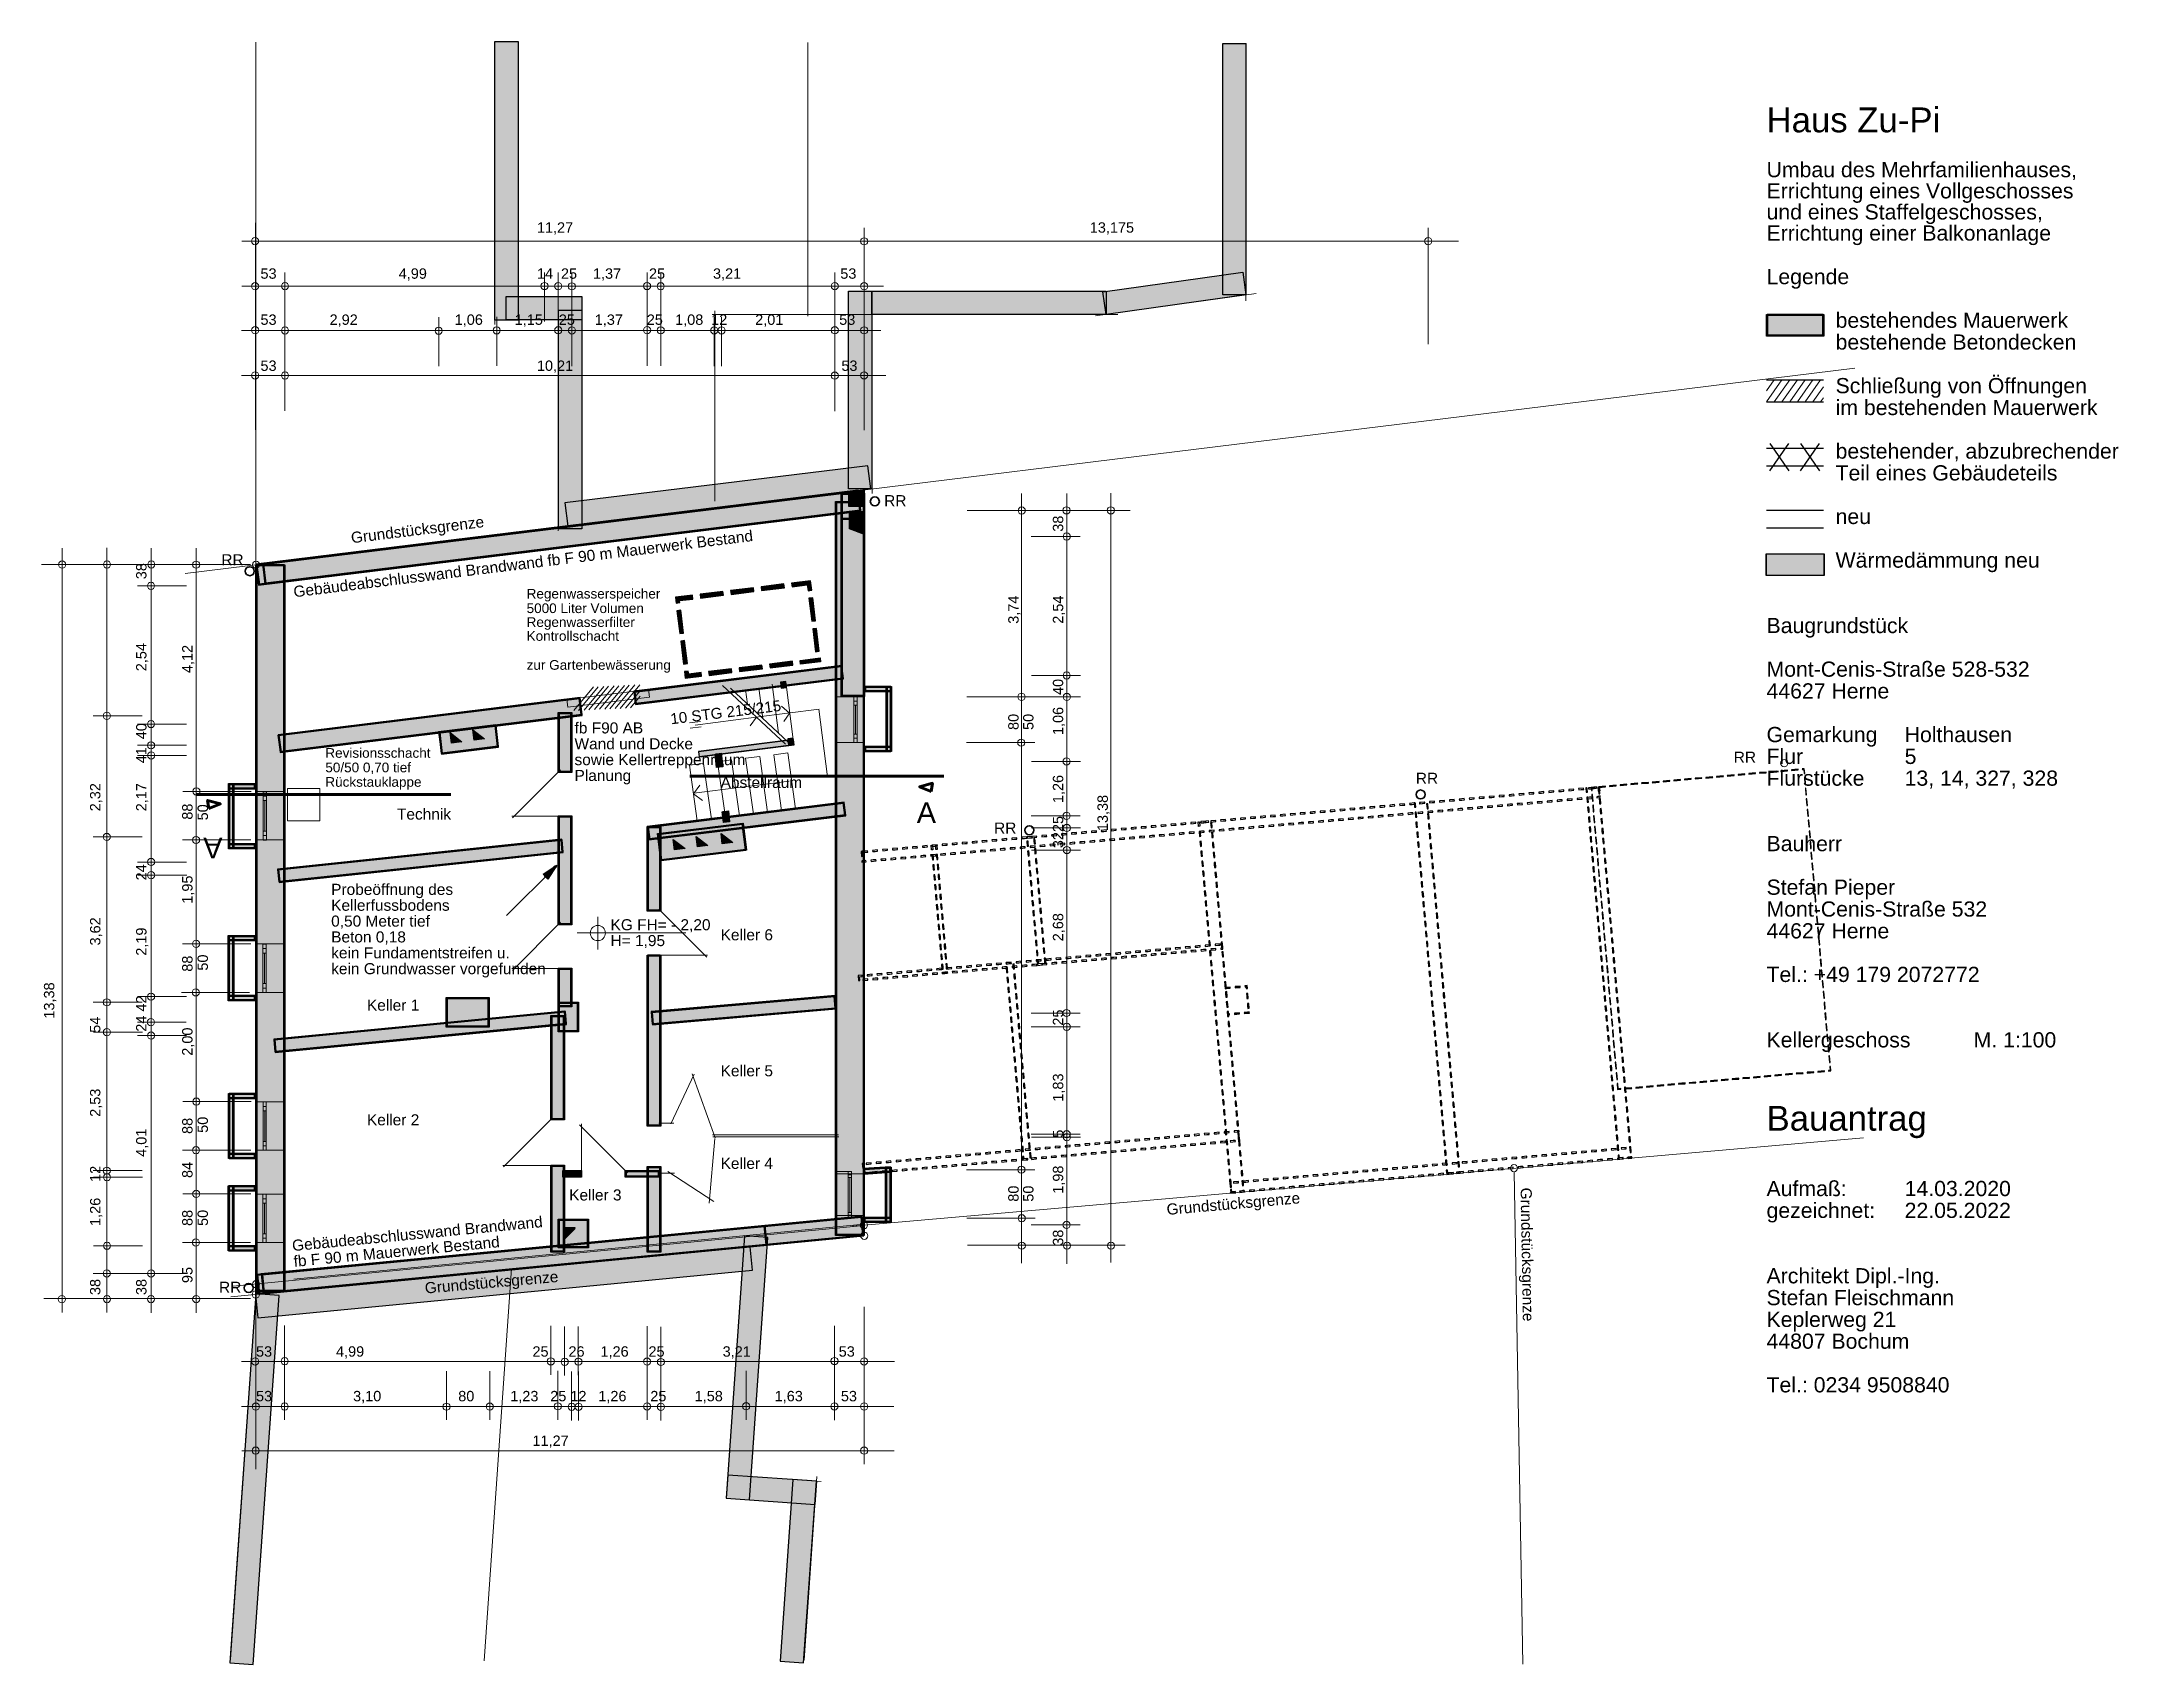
# Model space of a CAD drawing. Header units: millimetres. Extents: x 3500 to 41668, y -106 to 29719.
import ezdxf

# ---------------------------------------------------------------- set-up
doc = ezdxf.new("R2010")
doc.units = ezdxf.units.MM
doc.header["$LTSCALE"] = 50
for name, pattern in [('PDF_35-3_26-5_0-0_0-0', [61.8, 35.3, -26.5, 0, 0]), ('PDF_35-3_35-3_0-0_0-0', [70.6, 35.3, -35.3, 0, 0]), ('PDF_564-4_176-4_70-6_176-4', [987.8, 564.4, -176.4, 70.6, -176.4])]:
    doc.linetypes.add(name, pattern=pattern)
for name, color, linetype in [('00_Wand_Bestand', 7, 'Continuous'), ('02_Grundstuecksgrenze', 8, 'Continuous'), ('05_Linien_stark', 7, 'Continuous'), ('06_Linien_fein', 3, 'Continuous'), ('07_Bemassung', 6, 'Continuous'), ('08_Schnittlinie', 1, 'Continuous'), ('10_Text', 7, 'Continuous'), ('12_Plankopf', 140, 'Continuous')]:
    doc.layers.add(name, color=color, linetype=linetype)
doc.styles.add('PLAN', font='arial.ttf')

msp = doc.modelspace()

# ---------------------------------------------------------------- texts
at = {"layer": '07_Bemassung', "style": 'PLAN'}
for s, p in [('11,27', (12604, 26207)), ('13,175', (22764, 26207)), ('53', (7524, 25360)), ('4,99', (10064, 25360)), ('14', (12604, 25360)), ('25', (13046, 25360)), ('1,37', (13634, 25360)), ('25', (14664, 25360)), ('3,21', (15840, 25360)), ('53', (18179, 25360)), ('53', (7524, 24513)), ('2,92', (8794, 24513)), ('1,06', (11093, 24513)), ('1,15', (12196, 24513)), ('25', (13006, 24513)), ('1,37', (13667, 24513)), ('25', (14623, 24513)), ('1,08', (15144, 24513)), ('12', (15806, 24513)), ('2,01', (16615, 24513)), ('53', (18159, 24513)), ('53', (7524, 23667)), ('10,21', (12604, 23667)), ('53', (18199, 23667)), ('53', (7442, 5551)), ('4,99', (8912, 5551)), ('25', (12522, 5551)), ('26', (13184, 5551)), ('1,26', (13772, 5551)), ('25', (14654, 5551)), ('3,21', (16017, 5551)), ('53', (18150, 5551)), ('53', (7442, 4731)), ('3,10', (9226, 4731)), ('80', (11158, 4731)), ('1,23', (12114, 4731)), ('1,26', (13732, 4731)), ('25', (14688, 4731)), ('1,58', (15503, 4731)), ('1,63', (16973, 4731)), ('53', (18190, 4731)), ('11,27', (12522, 3911))]:
    msp.add_text(s, height=190.5, dxfattribs=at).set_placement(p)
for s, height, p in [('38', 190.5, (22276, 20711)), ('38', 190.5, (5429, 19838)), ('3,74', 190.5, (21456, 19019)), ('2,54', 190.5, (22276, 19020)), ('2,54', 190.5, (5429, 18147)), ('4,12', 190.5, (6275, 18113)), ('40', 190.5, (22276, 17710)), ('40', 190.5, (5429, 16897)), ('80', 190.5, (21456, 17068)), ('50', 190.5, (21729, 17068)), ('1,06', 190.5, (22276, 16974)), ('41', 190.5, (5429, 16456)), ('2,32', 190.5, (4582, 15573)), ('2,17', 190.5, (5429, 15573)), ('1,26', 190.5, (22276, 15724)), ('88', 190.5, (6275, 15419)), ('50', 190.5, (6558, 15406)), ('13,38', 190.5, (23096, 15209)), ('3225', 190.5, (22276, 14895)), ('24', 190.5, (5429, 14303)), ('1,95', 190.5, (6275, 13875)), ('3,62', 190.5, (4582, 13107)), ('2,19', 190.5, (5429, 12919)), ('2,68', 190.5, (22276, 13184)), ('88', 190.5, (6275, 12625)), ('50', 190.5, (6558, 12645)), ('13,38', 190.5, (3735, 11763)), ('25', 190.5, (22276, 11634)), ('54', 190.5, (4582, 11502)), ('2,00', 190.5, (6275, 11081)), ('1,83', 190.5, (22276, 10237)), ('2,53', 190.5, (4582, 9958)), ('88', 190.5, (6275, 9644)), ('50', 190.5, (6558, 9664)), ('4,01', 190.5, (5429, 9223)), ('5', 190, (22276, 9575)), ('12', 190.5, (4582, 8762)), ('84', 190.5, (6275, 8835)), ('1,98', 190.5, (22276, 8545)), ('1,26', 190.5, (4582, 7953)), ('80', 190.5, (21456, 8398)), ('50', 190.5, (21729, 8398)), ('88', 190.5, (6275, 7953)), ('50', 190.5, (6558, 7953)), ('38', 190.5, (22276, 7589)), ('38', 190.5, (4582, 6683)), ('38', 190.5, (5429, 6683)), ('95', 190.5, (6275, 6903))]:
    msp.add_text(s, height=height, rotation=90, dxfattribs=at).set_placement(p)
at = {"layer": '10_Text', "style": 'PLAN'}
for s, height, p in [('RR', 203.2, (18985, 21180)), ('RR', 203.2, (6805, 20093)), ('Regenwasserspeicher', 177.8, (12415, 19483)), ('5000 Liter Volumen', 177.8, (12415, 19216)), ('Regenwasserfilter', 177.8, (12415, 18961)), ('Kontrollschacht', 177.8, (12415, 18706)), ('zur Gartenbewässerung', 177.8, (12415, 18174)), ('fb F90 AB', 203.2, (13295, 17004)), ('Wand und Decke', 203.2, (13295, 16712)), ('50/50 0,70 tief', 177.8, (8716, 16290)), ('Revisionsschacht', 177.8, (8716, 16557)), ('sowie Kellertreppenraum', 203.2, (13295, 16421)), ('RR', 203.2, (34598, 16466)), ('Rückstauklappe', 177.8, (8716, 16024)), ('Planung', 203.2, (13295, 16130)), ('Abstellraum', 203.2, (15980, 16002)), ('RR', 203.2, (28756, 16079)), ('A', 381, (19584, 15357)), ('Technik', 203.2, (10032, 15421)), ('RR', 203.2, (21005, 15164)), ('Probeöffnung des', 203.2, (8823, 14037)), ('Kellerfussbodens', 203.2, (8823, 13745)), ('0,50 Meter tief', 203.2, (8823, 13454)), ('Beton 0,18', 203.2, (8823, 13163)), ('KG FH= - 2,20', 203.2, (13957, 13387)), ('Keller 6', 203.2, (15980, 13202)), ('kein Fundamentstreifen u.', 203.2, (8823, 12871)), ('H= 1,95', 203.2, (13957, 13096)), ('kein Grundwasser vorgefunden', 203.2, (8823, 12580)), ('Keller 1', 203.2, (9480, 11909)), ('Keller 5', 203.2, (15980, 10703)), ('Keller 2', 203.2, (9480, 9802)), ('Keller 4', 203.2, (15980, 9002)), ('Keller 3', 203.2, (13197, 8421)), ('RR', 203.2, (6762, 6725)), ('25 12', 190.5, (12849, 4731))]:
    msp.add_text(s, height=height, dxfattribs=at).set_placement(p)
for s, height, rotation, p in [('Gebäudeabschlusswand Brandwand fb F 90 m Mauerwerk Bestand', 203.2, 7, (8143, 19505)), ('Grundstücksgrenze', 203.2, 7, (9200, 20498)), ('10 STG 215/215', 199.66, 7, (15070, 17171)), ('A', 381, 180, (6827, 15091)), ('24 42', 190.5, 90, (5429, 11522)), ('Grundstücksgrenze', 203.2, 5, (24185, 8155)), ('Grundstücksgrenze', 203.2, 271, (30681, 8656)), ('Gebäudeabschlusswand Brandwand', 203.2, 5.5, (8115, 7490)), ('fb F 90 m Mauerwerk Bestand', 203.2, 5.5, (8143, 7200)), ('Grundstücksgrenze', 203.2, 5, (10553, 6710))]:
    msp.add_text(s, height=height, rotation=rotation, dxfattribs=at).set_placement(p)
at = {"layer": '12_Plankopf', "style": 'PLAN'}
for s, height, p in [('Haus Zu-Pi', 457, (35201, 28051)), ('Umbau des Mehrfamilienhauses,', 279.4, (35201, 27226)), ('Errichtung eines Vollgeschosses', 279.4, (35201, 26837)), ('und eines Staffelgeschosses,', 279.4, (35201, 26449)), ('Errichtung einer Balkonanlage', 279.4, (35201, 26061)), ('Legende', 279.3, (35201, 25260)), ('bestehendes Mauerwerk', 279.26, (36470, 24458)), ('bestehende Betondecken', 279.26, (36470, 24058)), ('Schließung von Öffnungen', 279.26, (36470, 23256)), ('im bestehenden Mauerwerk', 279.26, (36470, 22855)), ('bestehender, abzubrechender', 279.26, (36470, 22054)), ('Teil eines Gebäudeteils', 279.26, (36470, 21653)), ('neu', 279.3, (36470, 20852)), ('Wärmedämmung neu', 279.26, (36470, 20050)), ('Baugrundstück', 279.26, (35201, 18848)), ('Mont-Cenis-Straße 528-532', 279.26, (35201, 18046)), ('44627 Herne', 279.26, (35201, 17646)), ('Gemarkung', 279.3, (35201, 16844)), ('Holthausen', 279.3, (37739, 16844)), ('Flur', 279.3, (35201, 16443)), ('5', 279, (37739, 16443)), ('Flurstücke', 279.3, (35201, 16043)), ('13, 14, 327, 328', 279.26, (37738, 16043)), ('Bauherr', 279.3, (35201, 14840)), ('Stefan Pieper', 279.26, (35201, 14039)), ('Mont-Cenis-Straße 532', 279.26, (35201, 13638)), ('44627 Herne', 279.26, (35201, 13237)), ('Tel.: +49 179 2072772', 279.26, (35201, 12436)), ('Kellergeschoss', 279.26, (35201, 11234)), ('M. 1:100', 279.3, (39007, 11234)), ('Bauantrag', 457, (35201, 9703)), ('Aufmaß:', 279.3, (35201, 8501)), ('14.03.2020', 279.3, (37739, 8501)), ('gezeichnet:', 279.26, (35201, 8100)), ('22.05.2022', 279.3, (37739, 8100)), ('Architekt Dipl.-Ing.', 279.26, (35201, 6898)), ('Stefan Fleischmann', 279.26, (35201, 6497)), ('Keplerweg 21', 279.26, (35201, 6097)), ('44807 Bochum', 279.26, (35201, 5696)), ('Tel.: 0234 9508840', 279.26, (35201, 4894))]:
    msp.add_text(s, height=height, dxfattribs=at).set_placement(p)

# ---------------------------------------------------------------- hatches: boundary and pattern name
at = {"layer": '00_Wand_Bestand'}
for points in [[(7440, 20113), (7487, 19730), (18557, 21090), (18510, 21472)], [(7560, 20127), (7607, 19745), (18557, 21090), (18510, 21472)], [(18194, 21421), (18624, 21421), (18624, 17684), (18194, 17684)], [(18194, 21421), (18624, 21421), (18624, 20935), (18194, 20935)], [(18615, 21472), (18615, 21174), (18337, 21174), (18337, 21447)], [(18091, 21267), (18621, 21267), (18621, 7775), (18091, 7775)], [(18624, 21090), (18624, 20660), (18346, 20767), (18346, 21067)], [(7440, 20105), (7970, 20105), (7970, 6748), (7440, 6748)], [(15463, 19544), (15148, 19506), (15161, 19400), (15231, 19409), (15227, 19444), (15472, 19474)], [(16023, 19613), (15603, 19562), (15612, 19492), (16032, 19543)], [(16584, 19682), (16163, 19630), (16172, 19560), (16592, 19612)], [(17144, 19751), (16724, 19699), (16732, 19629), (17152, 19681)], [(17656, 19635), (17634, 19811), (17284, 19768), (17292, 19698), (17573, 19732), (17586, 19627)], [(17673, 19495), (17603, 19487), (17654, 19067), (17724, 19075)], [(15178, 19260), (15230, 18840), (15300, 18849), (15249, 19269)], [(15247, 18700), (15299, 18280), (15369, 18289), (15317, 18709)], [(17742, 18935), (17672, 18926), (17723, 18506), (17793, 18515)], [(17309, 18260), (17301, 18330), (16880, 18278), (16889, 18208)], [(17817, 18322), (17449, 18277), (17441, 18347), (17808, 18392)], [(14384, 17781), (14414, 17536), (18238, 18005), (18208, 18251)], [(15316, 18140), (15331, 18017), (15628, 18054), (15620, 18124), (15393, 18096), (15386, 18148)], [(16189, 18122), (16180, 18192), (15760, 18141), (15769, 18071)], [(16749, 18191), (16740, 18261), (16320, 18210), (16329, 18140)], [(17192, 17850), (17178, 17959), (17079, 17947), (17092, 17837)], [(7846, 16981), (7886, 16654), (13437, 17336), (13397, 17662)], [(18623, 17869), (19123, 17869), (19123, 17769), (18623, 17769)], [(19023, 17869), (19123, 17869), (19123, 16669), (19023, 16669)], [(12994, 17386), (13244, 17386), (13244, 16288), (12994, 16288)], [(11900, 16751), (11850, 17161), (10798, 17032), (10848, 16622)], [(11034, 16826), (11010, 17019), (11227, 16849)], [(11449, 16878), (11425, 17071), (11642, 16902)], [(17331, 16795), (17319, 16891), (15572, 16670), (15584, 16574)], [(17331, 16795), (17316, 16917), (17213, 16904), (17228, 16782)], [(15877, 16625), (15992, 16639), (16022, 16393), (15907, 16379)], [(18623, 16769), (19123, 16769), (19123, 16669), (18623, 16669)], [(6935, 16084), (7435, 16084), (7435, 15984), (6935, 15984)], [(6935, 16084), (7035, 16084), (7035, 14884), (6935, 14884)], [(32241, 16036), (32118, 16025), (32119, 16013), (32242, 16024)], [(32438, 16053), (32315, 16042), (32316, 16030), (32439, 16041)], [(32635, 16070), (32512, 16060), (32513, 16047), (32636, 16058)], [(32832, 16088), (32709, 16077), (32710, 16065), (32833, 16075)], [(33029, 16105), (32906, 16094), (32907, 16082), (33030, 16093)], [(33225, 16122), (33102, 16111), (33104, 16099), (33226, 16110)], [(33422, 16139), (33299, 16129), (33300, 16116), (33423, 16127)], [(33619, 16157), (33496, 16146), (33497, 16134), (33620, 16144)], [(33816, 16174), (33693, 16163), (33694, 16151), (33817, 16161)], [(34013, 16191), (33890, 16180), (33891, 16168), (34014, 16179)], [(34209, 16208), (34086, 16197), (34088, 16185), (34211, 16196)], [(34406, 16225), (34283, 16215), (34284, 16202), (34407, 16213)], [(34603, 16243), (34480, 16232), (34481, 16220), (34604, 16230)], [(34800, 16260), (34677, 16249), (34678, 16237), (34801, 16248)], [(14630, 15294), (14660, 15046), (18282, 15490), (18251, 15738)], [(32045, 16019), (31978, 16013), (31983, 15957), (31995, 15958), (31991, 16002), (32046, 16007)], [(31989, 15883), (32000, 15760), (32012, 15761), (32001, 15884)], [(32006, 15686), (32017, 15563), (32029, 15564), (32019, 15687)], [(12994, 15488), (13244, 15488), (13244, 13488), (12994, 13488)], [(14630, 15293), (14882, 15293), (14882, 13738), (14630, 13738)], [(16394, 15357), (16455, 14856), (14880, 14663), (14818, 15163)], [(16007, 15565), (16122, 15579), (16146, 15382), (16031, 15368)], [(32024, 15489), (32034, 15366), (32047, 15367), (32036, 15491)], [(32041, 15293), (32052, 15170), (32064, 15171), (32053, 15294)], [(6935, 14984), (7435, 14984), (7435, 14884), (6935, 14884)], [(7839, 14512), (7865, 14264), (13089, 14814), (13063, 15061)], [(15135, 14864), (15111, 15057), (15328, 14888)], [(15554, 14918), (15530, 15111), (15747, 14942)], [(16010, 14975), (15987, 15168), (16203, 14999)], [(32058, 15096), (32069, 14973), (32081, 14974), (32070, 15097)], [(32075, 14899), (32086, 14776), (32098, 14777), (32088, 14900)], [(12805, 14328), (12717, 14416), (12973, 14584)], [(32092, 14702), (32103, 14579), (32115, 14580), (32105, 14703)], [(32110, 14505), (32120, 14382), (32133, 14383), (32122, 14506)], [(32127, 14309), (32138, 14186), (32150, 14187), (32139, 14310)], [(32144, 14112), (32155, 13989), (32167, 13990), (32156, 14113)], [(32161, 13915), (32172, 13792), (32184, 13793), (32174, 13916)], [(32179, 13718), (32189, 13595), (32202, 13596), (32191, 13719)], [(32196, 13521), (32206, 13398), (32219, 13399), (32208, 13522)], [(6933, 13292), (7433, 13292), (7433, 13192), (6933, 13192)], [(6933, 13292), (7033, 13292), (7033, 12092), (6933, 12092)], [(32213, 13325), (32224, 13202), (32236, 13203), (32225, 13326)], [(32230, 13128), (32241, 13005), (32253, 13006), (32242, 13129)], [(12994, 12688), (13244, 12688), (13244, 11977), (12994, 11977)], [(14631, 12932), (14884, 12932), (14884, 9785), (14631, 9785)], [(32247, 12931), (32258, 12808), (32270, 12809), (32260, 12932)], [(32265, 12734), (32275, 12611), (32288, 12612), (32277, 12735)], [(25342, 12343), (25251, 12335), (25253, 12312), (25278, 12315), (25344, 12320)], [(25258, 12248), (25266, 12157), (25289, 12159), (25285, 12207), (25281, 12250)], [(25525, 12359), (25433, 12351), (25435, 12328), (25482, 12332), (25527, 12336)], [(25660, 12318), (25655, 12371), (25616, 12367), (25618, 12344), (25634, 12346), (25636, 12331), (25637, 12316)], [(25668, 12227), (25645, 12225), (25649, 12180), (25653, 12134), (25676, 12135)], [(32282, 12537), (32293, 12414), (32305, 12415), (32294, 12538)], [(32299, 12341), (32310, 12218), (32322, 12219), (32311, 12342)], [(6933, 12192), (7433, 12192), (7433, 12092), (6933, 12092)], [(13149, 11655), (13125, 11903), (7767, 11387), (7791, 11139)], [(10939, 12152), (11727, 12152), (11727, 11607), (10939, 11607)], [(12994, 12066), (13368, 12066), (13368, 11521), (12994, 11521)], [(18105, 11942), (18083, 12187), (14705, 11892), (14727, 11646)], [(25274, 12066), (25282, 11974), (25305, 11976), (25301, 12021), (25297, 12068)], [(25290, 11883), (25295, 11828), (25332, 11831), (25330, 11854), (25316, 11853), (25314, 11869), (25313, 11885)], [(25515, 11848), (25513, 11870), (25466, 11866), (25421, 11862), (25423, 11840)], [(25697, 11863), (25695, 11886), (25664, 11884), (25604, 11878), (25606, 11855)], [(25684, 12044), (25661, 12042), (25665, 11994), (25669, 11951), (25692, 11953)], [(32316, 12144), (32327, 12021), (32339, 12022), (32329, 12145)], [(32333, 11947), (32344, 11824), (32357, 11825), (32346, 11948)], [(12859, 11818), (13111, 11818), (13111, 9905), (12859, 9905)], [(32351, 11750), (32361, 11627), (32374, 11628), (32363, 11751)], [(32368, 11553), (32379, 11430), (32391, 11431), (32380, 11554)], [(32385, 11357), (32396, 11234), (32408, 11235), (32397, 11358)], [(32402, 11160), (32413, 11037), (32425, 11038), (32415, 11161)], [(32420, 10963), (32430, 10840), (32443, 10841), (32432, 10964)], [(32437, 10766), (32448, 10643), (32460, 10644), (32449, 10767)], [(6935, 10390), (7435, 10390), (7435, 10290), (6935, 10290)], [(6935, 10390), (7035, 10390), (7035, 9190), (6935, 9190)], [(32454, 10569), (32464, 10459), (32526, 10464), (32525, 10476), (32475, 10472), (32466, 10570)], [(32723, 10481), (32722, 10494), (32599, 10483), (32600, 10471)], [(32920, 10499), (32919, 10511), (32796, 10500), (32797, 10488)], [(33117, 10516), (33115, 10528), (32992, 10517), (32994, 10505)], [(33313, 10533), (33312, 10545), (33189, 10534), (33190, 10522)], [(33510, 10550), (33509, 10562), (33386, 10552), (33387, 10539)], [(33707, 10567), (33706, 10580), (33583, 10569), (33584, 10557)], [(33904, 10585), (33903, 10597), (33780, 10586), (33781, 10574)], [(34101, 10602), (34099, 10614), (33976, 10603), (33978, 10591)], [(34297, 10619), (34296, 10631), (34173, 10621), (34174, 10608)], [(34494, 10636), (34493, 10649), (34370, 10638), (34371, 10625)], [(34691, 10653), (34690, 10666), (34567, 10655), (34568, 10643)], [(34888, 10671), (34887, 10683), (34764, 10672), (34765, 10660)], [(6935, 9290), (7435, 9290), (7435, 9190), (6935, 9190)], [(12859, 9069), (13111, 9069), (13111, 7474), (12859, 7474)], [(13079, 8973), (13426, 8973), (13426, 8852), (13079, 8852)], [(14227, 8972), (14853, 8972), (14853, 8851), (14227, 8851)], [(14631, 9045), (14884, 9045), (14884, 7474), (14631, 7474)], [(19111, 8942), (19104, 9042), (18605, 9007), (18612, 8907)], [(19013, 9035), (19113, 9035), (19113, 8017), (19013, 8017)], [(6933, 8693), (7433, 8693), (7433, 8593), (6933, 8593)], [(6933, 8693), (7033, 8693), (7033, 7493), (6933, 7493)], [(7453, 7062), (7488, 6698), (18612, 7769), (18577, 8133)], [(12993, 8077), (13550, 8077), (13550, 7552), (12993, 7552)], [(18613, 8117), (19113, 8117), (19113, 8017), (18613, 8017)], [(7539, 7071), (7574, 6706), (16833, 7598), (16798, 7962)], [(13112, 7905), (13306, 7905), (13112, 7710)], [(13114, 7922), (13308, 7922), (13114, 7727)], [(6933, 7593), (7433, 7593), (7433, 7493), (6933, 7493)], [(7438, 6852), (7492, 6852), (7492, 6703), (7438, 6703)]]:
    msp.add_hatch(color=7, dxfattribs=at).paths.add_polyline_path(points)
at = {"layer": '02_Grundstuecksgrenze'}
for points in [[(11832, 29719), (12262, 29719), (12262, 24601), (11832, 24601)], [(25208, 29686), (25631, 29686), (25631, 25065), (25208, 25065)], [(25633, 25064), (23065, 24703), (23006, 25121), (25574, 25482)], [(12040, 25031), (13430, 25031), (13430, 24602), (12040, 24602)], [(18330, 25130), (18760, 25130), (18760, 21497), (18330, 21497)], [(18760, 25130), (23066, 25130), (23066, 24701), (18760, 24701)], [(12999, 24782), (13429, 24782), (13429, 20762), (12999, 20762)], [(18687, 21923), (13119, 21240), (13171, 20813), (18740, 21497)], [(16421, 7769), (16084, 2948), (16512, 2918), (16849, 7739)], [(16524, 7567), (7435, 6692), (7476, 6264), (16565, 7139)], [(7437, 6704), (6963, -76), (7392, -106), (7866, 6674)], [(17747, 3262), (16111, 3376), (16081, 2948), (17717, 2833)], [(17310, 3292), (17077, -48), (17506, -78), (17739, 3262)]]:
    msp.add_hatch(color=7, dxfattribs=at).paths.add_polyline_path(points)
at = {"layer": '12_Plankopf'}
for points in [[(35202, 24705), (36255, 24705), (36255, 24305), (35202, 24305)], [(35196, 20305), (36258, 20305), (36258, 19905), (35196, 19905)], [(34997, 16277), (34874, 16266), (34875, 16254), (34998, 16265)], [(35193, 16294), (35070, 16284), (35072, 16271), (35195, 16282)], [(35390, 16312), (35267, 16301), (35268, 16288), (35391, 16299)], [(35587, 16329), (35464, 16318), (35465, 16306), (35588, 16316)], [(35784, 16346), (35661, 16335), (35662, 16323), (35785, 16334)], [(35903, 16270), (35895, 16356), (35858, 16352), (35859, 16340), (35884, 16342), (35890, 16269)], [(35909, 16196), (35897, 16195), (35907, 16072), (35920, 16073)], [(35926, 15999), (35914, 15998), (35925, 15875), (35937, 15876)], [(35943, 15803), (35931, 15802), (35942, 15679), (35954, 15680)], [(35961, 15606), (35948, 15605), (35959, 15482), (35971, 15483)], [(35978, 15409), (35966, 15408), (35976, 15285), (35989, 15286)], [(35995, 15212), (35983, 15211), (35994, 15088), (36006, 15089)], [(36012, 15015), (36000, 15014), (36011, 14891), (36023, 14892)], [(36030, 14819), (36017, 14818), (36028, 14695), (36040, 14696)], [(36047, 14622), (36034, 14621), (36045, 14498), (36057, 14499)], [(36064, 14425), (36052, 14424), (36062, 14301), (36075, 14302)], [(36081, 14228), (36069, 14227), (36080, 14104), (36092, 14105)], [(36098, 14031), (36086, 14030), (36097, 13907), (36109, 13908)], [(36116, 13835), (36103, 13834), (36114, 13711), (36127, 13712)], [(36133, 13638), (36121, 13637), (36131, 13514), (36143, 13515)], [(36150, 13441), (36138, 13440), (36148, 13317), (36161, 13318)], [(36167, 13244), (36155, 13243), (36166, 13120), (36178, 13121)], [(36184, 13047), (36172, 13046), (36183, 12923), (36195, 12924)], [(36202, 12851), (36189, 12850), (36200, 12727), (36213, 12728)], [(36219, 12654), (36207, 12653), (36217, 12530), (36230, 12531)], [(36236, 12457), (36224, 12456), (36235, 12333), (36247, 12334)], [(36253, 12260), (36241, 12259), (36252, 12136), (36264, 12137)], [(36270, 12063), (36258, 12062), (36269, 11939), (36281, 11940)], [(36288, 11867), (36275, 11866), (36286, 11742), (36299, 11744)], [(36305, 11670), (36293, 11669), (36304, 11546), (36316, 11547)], [(36322, 11473), (36310, 11472), (36321, 11349), (36333, 11350)], [(36339, 11276), (36327, 11275), (36338, 11152), (36350, 11153)], [(36357, 11079), (36344, 11078), (36355, 10955), (36368, 10956)], [(35085, 10688), (35084, 10700), (34961, 10689), (34962, 10677)], [(35281, 10705), (35280, 10717), (35157, 10707), (35158, 10694)], [(35478, 10722), (35477, 10735), (35354, 10724), (35355, 10712)], [(35675, 10740), (35674, 10752), (35551, 10741), (35552, 10729)], [(35872, 10757), (35871, 10769), (35748, 10758), (35749, 10746)], [(36069, 10774), (36068, 10786), (35945, 10776), (35946, 10763)], [(36266, 10791), (36264, 10804), (36141, 10793), (36142, 10780)], [(36381, 10801), (36374, 10883), (36362, 10881), (36368, 10813), (36338, 10810), (36339, 10798)]]:
    msp.add_hatch(color=7, dxfattribs=at).paths.add_polyline_path(points)

# ---------------------------------------------------------------- linework, layer by layer
at = {"layer": '00_Wand_Bestand'}
for points in [[(7440, 20113), (7487, 19730), (18557, 21090), (18510, 21472)], [(7560, 20127), (7607, 19745), (18557, 21090), (18510, 21472)], [(18194, 21421), (18624, 21421), (18624, 17684), (18194, 17684)], [(18194, 21421), (18624, 21421), (18624, 20935), (18194, 20935)], [(18615, 21472), (18615, 21174), (18337, 21174), (18337, 21447)], [(18091, 21267), (18621, 21267), (18621, 7775), (18091, 7775)], [(18624, 21090), (18624, 20660), (18346, 20767), (18346, 21067)], [(7440, 20105), (7970, 20105), (7970, 6748), (7440, 6748)], [(15463, 19544), (15148, 19506), (15161, 19400), (15231, 19409), (15227, 19444), (15472, 19474)], [(16023, 19613), (15603, 19562), (15612, 19492), (16032, 19543)], [(16584, 19682), (16163, 19630), (16172, 19560), (16592, 19612)], [(17144, 19751), (16724, 19699), (16732, 19629), (17152, 19681)], [(17656, 19635), (17634, 19811), (17284, 19768), (17292, 19698), (17573, 19732), (17586, 19627)], [(17673, 19495), (17603, 19487), (17654, 19067), (17724, 19075)], [(15178, 19260), (15230, 18840), (15300, 18849), (15249, 19269)], [(15247, 18700), (15299, 18280), (15369, 18289), (15317, 18709)], [(17742, 18935), (17672, 18926), (17723, 18506), (17793, 18515)], [(17309, 18260), (17301, 18330), (16880, 18278), (16889, 18208)], [(17817, 18322), (17449, 18277), (17441, 18347), (17808, 18392)], [(14384, 17781), (14414, 17536), (18238, 18005), (18208, 18251)], [(15316, 18140), (15331, 18017), (15628, 18054), (15620, 18124), (15393, 18096), (15386, 18148)], [(16189, 18122), (16180, 18192), (15760, 18141), (15769, 18071)], [(16749, 18191), (16740, 18261), (16320, 18210), (16329, 18140)], [(17192, 17850), (17178, 17959), (17079, 17947), (17092, 17837)], [(7846, 16981), (7886, 16654), (13437, 17336), (13397, 17662)], [(18623, 17869), (19123, 17869), (19123, 17769), (18623, 17769)], [(19023, 17869), (19123, 17869), (19123, 16669), (19023, 16669)], [(12994, 17386), (13244, 17386), (13244, 16288), (12994, 16288)], [(11900, 16751), (11850, 17161), (10798, 17032), (10848, 16622)], [(11034, 16826), (11010, 17019), (11227, 16849)], [(11449, 16878), (11425, 17071), (11642, 16902)], [(17331, 16795), (17319, 16891), (15572, 16670), (15584, 16574)], [(17331, 16795), (17316, 16917), (17213, 16904), (17228, 16782)], [(15877, 16625), (15992, 16639), (16022, 16393), (15907, 16379)], [(18623, 16769), (19123, 16769), (19123, 16669), (18623, 16669)], [(6935, 16084), (7435, 16084), (7435, 15984), (6935, 15984)], [(6935, 16084), (7035, 16084), (7035, 14884), (6935, 14884)], [(32241, 16036), (32118, 16025), (32119, 16013), (32242, 16024)], [(32438, 16053), (32315, 16042), (32316, 16030), (32439, 16041)], [(32635, 16070), (32512, 16060), (32513, 16047), (32636, 16058)], [(32832, 16088), (32709, 16077), (32710, 16065), (32833, 16075)], [(33029, 16105), (32906, 16094), (32907, 16082), (33030, 16093)], [(33225, 16122), (33102, 16111), (33104, 16099), (33226, 16110)], [(33422, 16139), (33299, 16129), (33300, 16116), (33423, 16127)], [(33619, 16157), (33496, 16146), (33497, 16134), (33620, 16144)], [(33816, 16174), (33693, 16163), (33694, 16151), (33817, 16161)], [(34013, 16191), (33890, 16180), (33891, 16168), (34014, 16179)], [(34209, 16208), (34086, 16197), (34088, 16185), (34211, 16196)], [(34406, 16225), (34283, 16215), (34284, 16202), (34407, 16213)], [(34603, 16243), (34480, 16232), (34481, 16220), (34604, 16230)], [(34800, 16260), (34677, 16249), (34678, 16237), (34801, 16248)], [(14630, 15294), (14660, 15046), (18282, 15490), (18251, 15738)], [(32045, 16019), (31978, 16013), (31983, 15957), (31995, 15958), (31991, 16002), (32046, 16007)], [(31989, 15883), (32000, 15760), (32012, 15761), (32001, 15884)], [(32006, 15686), (32017, 15563), (32029, 15564), (32019, 15687)], [(12994, 15488), (13244, 15488), (13244, 13488), (12994, 13488)], [(14630, 15293), (14882, 15293), (14882, 13738), (14630, 13738)], [(16394, 15357), (16455, 14856), (14880, 14663), (14818, 15163)], [(16007, 15565), (16122, 15579), (16146, 15382), (16031, 15368)], [(32024, 15489), (32034, 15366), (32047, 15367), (32036, 15491)], [(32041, 15293), (32052, 15170), (32064, 15171), (32053, 15294)], [(6935, 14984), (7435, 14984), (7435, 14884), (6935, 14884)], [(7839, 14512), (7865, 14264), (13089, 14814), (13063, 15061)], [(15135, 14864), (15111, 15057), (15328, 14888)], [(15554, 14918), (15530, 15111), (15747, 14942)], [(16010, 14975), (15987, 15168), (16203, 14999)], [(32058, 15096), (32069, 14973), (32081, 14974), (32070, 15097)], [(32075, 14899), (32086, 14776), (32098, 14777), (32088, 14900)], [(12805, 14328), (12717, 14416), (12973, 14584)], [(32092, 14702), (32103, 14579), (32115, 14580), (32105, 14703)], [(32110, 14505), (32120, 14382), (32133, 14383), (32122, 14506)], [(32127, 14309), (32138, 14186), (32150, 14187), (32139, 14310)], [(32144, 14112), (32155, 13989), (32167, 13990), (32156, 14113)], [(32161, 13915), (32172, 13792), (32184, 13793), (32174, 13916)], [(32179, 13718), (32189, 13595), (32202, 13596), (32191, 13719)], [(32196, 13521), (32206, 13398), (32219, 13399), (32208, 13522)], [(6933, 13292), (7433, 13292), (7433, 13192), (6933, 13192)], [(6933, 13292), (7033, 13292), (7033, 12092), (6933, 12092)], [(32213, 13325), (32224, 13202), (32236, 13203), (32225, 13326)], [(32230, 13128), (32241, 13005), (32253, 13006), (32242, 13129)], [(12994, 12688), (13244, 12688), (13244, 11977), (12994, 11977)], [(14631, 12932), (14884, 12932), (14884, 9785), (14631, 9785)], [(32247, 12931), (32258, 12808), (32270, 12809), (32260, 12932)], [(32265, 12734), (32275, 12611), (32288, 12612), (32277, 12735)], [(25342, 12343), (25251, 12335), (25253, 12312), (25278, 12315), (25344, 12320)], [(25258, 12248), (25266, 12157), (25289, 12159), (25285, 12207), (25281, 12250)], [(25525, 12359), (25433, 12351), (25435, 12328), (25482, 12332), (25527, 12336)], [(25660, 12318), (25655, 12371), (25616, 12367), (25618, 12344), (25634, 12346), (25636, 12331), (25637, 12316)], [(25668, 12227), (25645, 12225), (25649, 12180), (25653, 12134), (25676, 12135)], [(32282, 12537), (32293, 12414), (32305, 12415), (32294, 12538)], [(32299, 12341), (32310, 12218), (32322, 12219), (32311, 12342)], [(6933, 12192), (7433, 12192), (7433, 12092), (6933, 12092)], [(13149, 11655), (13125, 11903), (7767, 11387), (7791, 11139)], [(10939, 12152), (11727, 12152), (11727, 11607), (10939, 11607)], [(12994, 12066), (13368, 12066), (13368, 11521), (12994, 11521)], [(18105, 11942), (18083, 12187), (14705, 11892), (14727, 11646)], [(25274, 12066), (25282, 11974), (25305, 11976), (25301, 12021), (25297, 12068)], [(25290, 11883), (25295, 11828), (25332, 11831), (25330, 11854), (25316, 11853), (25314, 11869), (25313, 11885)], [(25515, 11848), (25513, 11870), (25466, 11866), (25421, 11862), (25423, 11840)], [(25697, 11863), (25695, 11886), (25664, 11884), (25604, 11878), (25606, 11855)], [(25684, 12044), (25661, 12042), (25665, 11994), (25669, 11951), (25692, 11953)], [(32316, 12144), (32327, 12021), (32339, 12022), (32329, 12145)], [(32333, 11947), (32344, 11824), (32357, 11825), (32346, 11948)], [(12859, 11818), (13111, 11818), (13111, 9905), (12859, 9905)], [(32351, 11750), (32361, 11627), (32374, 11628), (32363, 11751)], [(32368, 11553), (32379, 11430), (32391, 11431), (32380, 11554)], [(32385, 11357), (32396, 11234), (32408, 11235), (32397, 11358)], [(32402, 11160), (32413, 11037), (32425, 11038), (32415, 11161)], [(32420, 10963), (32430, 10840), (32443, 10841), (32432, 10964)], [(32437, 10766), (32448, 10643), (32460, 10644), (32449, 10767)], [(6935, 10390), (7435, 10390), (7435, 10290), (6935, 10290)], [(6935, 10390), (7035, 10390), (7035, 9190), (6935, 9190)], [(32454, 10569), (32464, 10459), (32526, 10464), (32525, 10476), (32475, 10472), (32466, 10570)], [(32723, 10481), (32722, 10494), (32599, 10483), (32600, 10471)], [(32920, 10499), (32919, 10511), (32796, 10500), (32797, 10488)], [(33117, 10516), (33115, 10528), (32992, 10517), (32994, 10505)], [(33313, 10533), (33312, 10545), (33189, 10534), (33190, 10522)], [(33510, 10550), (33509, 10562), (33386, 10552), (33387, 10539)], [(33707, 10567), (33706, 10580), (33583, 10569), (33584, 10557)], [(33904, 10585), (33903, 10597), (33780, 10586), (33781, 10574)], [(34101, 10602), (34099, 10614), (33976, 10603), (33978, 10591)], [(34297, 10619), (34296, 10631), (34173, 10621), (34174, 10608)], [(34494, 10636), (34493, 10649), (34370, 10638), (34371, 10625)], [(34691, 10653), (34690, 10666), (34567, 10655), (34568, 10643)], [(34888, 10671), (34887, 10683), (34764, 10672), (34765, 10660)], [(6935, 9290), (7435, 9290), (7435, 9190), (6935, 9190)], [(12859, 9069), (13111, 9069), (13111, 7474), (12859, 7474)], [(13079, 8973), (13426, 8973), (13426, 8852), (13079, 8852)], [(14227, 8972), (14853, 8972), (14853, 8851), (14227, 8851)], [(14631, 9045), (14884, 9045), (14884, 7474), (14631, 7474)], [(19111, 8942), (19104, 9042), (18605, 9007), (18612, 8907)], [(19013, 9035), (19113, 9035), (19113, 8017), (19013, 8017)], [(6933, 8693), (7433, 8693), (7433, 8593), (6933, 8593)], [(6933, 8693), (7033, 8693), (7033, 7493), (6933, 7493)], [(7453, 7062), (7488, 6698), (18612, 7769), (18577, 8133)], [(12993, 8077), (13550, 8077), (13550, 7552), (12993, 7552)], [(18613, 8117), (19113, 8117), (19113, 8017), (18613, 8017)], [(7539, 7071), (7574, 6706), (16833, 7598), (16798, 7962)], [(13112, 7905), (13306, 7905), (13112, 7710)], [(13114, 7922), (13308, 7922), (13114, 7727)], [(6933, 7593), (7433, 7593), (7433, 7493), (6933, 7493)], [(7438, 6852), (7492, 6852), (7492, 6703), (7438, 6703)]]:
    msp.add_lwpolyline(points, close=True, dxfattribs=at)
at = {"layer": '02_Grundstuecksgrenze'}
for points in [[(11832, 29719), (12262, 29719), (12262, 24601), (11832, 24601)], [(25208, 29686), (25631, 29686), (25631, 25065), (25208, 25065)], [(25633, 25064), (23065, 24703), (23006, 25121), (25574, 25482)], [(12040, 25031), (13430, 25031), (13430, 24602), (12040, 24602)], [(18330, 25130), (18760, 25130), (18760, 21497), (18330, 21497)], [(18760, 25130), (23066, 25130), (23066, 24701), (18760, 24701)], [(12999, 24782), (13429, 24782), (13429, 20762), (12999, 20762)], [(18687, 21923), (13119, 21240), (13171, 20813), (18740, 21497)], [(16421, 7769), (16084, 2948), (16512, 2918), (16849, 7739)], [(16524, 7567), (7435, 6692), (7476, 6264), (16565, 7139)], [(7437, 6704), (6963, -76), (7392, -106), (7866, 6674)], [(17747, 3262), (16111, 3376), (16081, 2948), (17717, 2833)], [(17310, 3292), (17077, -48), (17506, -78), (17739, 3262)]]:
    msp.add_lwpolyline(points, close=True, dxfattribs=at)
at = {"layer": '05_Linien_stark', "lineweight": 15}
for p, q in [((18618, 26293), (18618, 25394)), ((18618, 26293), (18618, 25394)), ((18618, 26293), (18618, 25394)), ((18618, 26293), (18618, 25394)), ((28984, 26296), (28984, 24155)), ((7974, 25474), (7974, 24574)), ((12745, 25476), (12745, 24577)), ((12997, 25474), (12997, 24574)), ((13246, 25470), (13246, 24571)), ((14629, 25476), (14629, 24577)), ((14879, 25472), (14879, 24573)), ((18079, 25475), (18079, 24575)), ((7974, 24659), (7974, 23759)), ((10800, 24655), (10800, 23756)), ((11865, 24661), (11865, 23761)), ((12997, 24659), (12997, 23759)), ((13246, 24655), (13246, 23756)), ((14629, 24661), (14629, 23761)), ((14879, 24657), (14879, 23758)), ((15863, 24655), (15863, 23756)), ((15996, 24656), (15996, 23756)), ((18079, 24663), (18079, 23764)), ((6138, 19946), (36826, 23714)), ((7974, 23830), (7974, 22931)), ((18079, 23829), (18079, 22929)), ((22585, 20622), (21686, 20622)), ((22585, 20622), (21686, 20622)), ((22585, 20622), (21686, 20622)), ((22585, 20622), (21686, 20622)), ((22585, 20622), (21686, 20622)), ((22585, 20622), (21686, 20622)), ((22585, 20622), (21686, 20622)), ((22585, 20622), (21686, 20622)), ((5266, 19716), (6166, 19716)), ((5266, 19716), (6166, 19716)), ((5266, 19716), (6166, 19716)), ((5266, 19716), (6166, 19716)), ((22592, 18070), (21692, 18070)), ((22592, 18070), (21692, 18070)), ((16017, 17886), (17170, 16808)), ((16164, 17833), (17230, 16836)), ((21757, 17677), (20503, 17677)), ((21757, 17677), (20503, 17677)), ((22592, 17676), (21692, 17676)), ((22592, 17676), (21692, 17676)), ((4451, 17327), (5351, 17327)), ((5264, 17176), (6163, 17176)), ((21753, 16835), (20499, 16835)), ((21753, 16835), (20499, 16835)), ((5263, 16786), (6162, 16786)), ((5267, 16600), (6166, 16600)), ((22591, 16489), (21691, 16489)), ((22591, 16489), (21691, 16489)), ((6098, 15940), (7352, 15940)), ((22587, 15491), (21687, 15491)), ((22587, 15491), (21687, 15491)), ((4450, 15101), (5349, 15101)), ((6092, 15047), (7346, 15047)), ((5264, 14640), (6163, 14640)), ((5268, 14399), (6168, 14399)), ((13724, 13636), (13724, 13036)), ((6092, 13138), (7346, 13138)), ((13344, 13337), (15343, 13337)), ((6071, 12246), (7325, 12246)), ((4451, 12063), (5351, 12063)), ((5264, 12167), (6164, 12167)), ((22586, 11866), (21686, 11866)), ((22586, 11866), (21686, 11866)), ((4454, 11514), (5353, 11514)), ((5262, 11699), (6161, 11699)), ((5265, 11452), (6164, 11452)), ((22589, 11612), (21690, 11612)), ((22589, 11612), (21690, 11612)), ((6097, 10239), (7351, 10239)), ((6091, 9346), (7345, 9346)), ((4450, 8970), (5350, 8970)), ((4454, 8849), (5354, 8849)), ((21756, 8987), (20501, 8987)), ((30565, 8948), (30723, -102)), ((6095, 8542), (7349, 8542)), ((6089, 7649), (7343, 7649)), ((7021, 6847), (18549, 7957)), ((8139, 6976), (18614, 7985)), ((8139, 6976), (18614, 7985)), ((22585, 7973), (21686, 7973)), ((22585, 7973), (21686, 7973)), ((4454, 7589), (5353, 7589)), ((4451, 7080), (5350, 7080)), ((5266, 7080), (6165, 7080)), ((7968, 5223), (7968, 6122)), ((7968, 5223), (7968, 6122)), ((12860, 5218), (12860, 6117)), ((13364, 5209), (13364, 6108)), ((14628, 5214), (14628, 6114)), ((18072, 5219), (18072, 6118)), ((18072, 5219), (18072, 6118)), ((18617, 5214), (18617, 6468)), ((13113, 5206), (13113, 6105)), ((14881, 5202), (14881, 6102)), ((7968, 4387), (7968, 5286)), ((10942, 4387), (10942, 5286)), ((10942, 4387), (10942, 5286)), ((11736, 4388), (11736, 5287)), ((11736, 4388), (11736, 5287)), ((12989, 4392), (12989, 5292)), ((13242, 4380), (13242, 5280)), ((13367, 4380), (13367, 5279)), ((14629, 4391), (14629, 5290)), ((14882, 4379), (14882, 5278)), ((16451, 4389), (16451, 5288)), ((18072, 4386), (18072, 5285)), ((18618, 4387), (18618, 5286)), ((18618, 3575), (18618, 4474))]:
    msp.add_line(p, q, dxfattribs=at)
at = {"layer": '05_Linien_stark', "lineweight": 50}
for points in [[(7452, 20103), (7497, 19743), (18544, 21100), (18500, 21459)], [(7573, 20117), (7617, 19758), (18544, 21100), (18500, 21459)], [(18205, 21409), (18612, 21409), (18612, 17695), (18205, 17695)], [(18205, 21409), (18612, 21409), (18612, 20946), (18205, 20946)], [(18102, 21256), (18609, 21256), (18609, 7787), (18102, 7787)], [(7452, 20094), (7959, 20094), (7959, 6760), (7452, 6760)], [(14397, 17771), (14424, 17549), (18225, 18015), (18198, 18238)], [(7858, 16971), (7896, 16667), (13424, 17346), (13387, 17650)], [(18634, 17858), (19111, 17858), (19111, 17780), (18634, 17780)], [(19034, 17858), (19111, 17858), (19111, 16680), (19034, 16680)], [(13005, 17375), (13232, 17375), (13232, 16299), (13005, 16299)], [(11888, 16761), (11840, 17148), (10811, 17022), (10858, 16635)], [(15890, 16615), (15982, 16626), (16009, 16403), (15917, 16392)], [(18634, 16758), (19111, 16758), (19111, 16680), (18634, 16680)], [(6946, 16072), (7423, 16072), (7423, 15995), (6946, 15995)], [(6946, 16072), (7023, 16072), (7023, 14895), (6946, 14895)], [(14643, 15284), (14670, 15058), (18269, 15500), (18241, 15726)], [(13005, 15477), (13232, 15477), (13232, 13499), (13005, 13499)], [(14641, 15282), (14871, 15282), (14871, 13749), (14641, 13749)], [(16384, 15344), (16443, 14866), (14890, 14676), (14831, 15153)], [(16020, 15555), (16112, 15566), (16133, 15392), (16041, 15381)], [(6946, 14972), (7423, 14972), (7423, 14895), (6946, 14895)], [(7852, 14502), (7875, 14277), (13076, 14824), (13053, 15049)], [(6944, 13281), (7421, 13281), (7421, 13204), (6944, 13204)], [(6944, 13281), (7021, 13281), (7021, 12104), (6944, 12104)], [(13005, 12677), (13232, 12677), (13232, 11989), (13005, 11989)], [(14643, 12921), (14872, 12921), (14872, 9796), (14643, 9796)], [(6944, 12181), (7421, 12181), (7421, 12104), (6944, 12104)], [(13136, 11665), (13115, 11891), (7780, 11377), (7802, 11151)], [(10950, 12140), (11716, 12140), (11716, 11618), (10950, 11618)], [(13005, 12054), (13357, 12054), (13357, 11533), (13005, 11533)], [(18092, 11952), (18073, 12175), (14718, 11882), (14737, 11659)], [(12871, 11807), (13099, 11807), (13099, 9916), (12871, 9916)], [(6946, 10378), (7423, 10378), (7423, 10301), (6946, 10301)], [(6946, 10378), (7023, 10378), (7023, 9201), (6946, 9201)], [(6946, 9278), (7423, 9278), (7423, 9201), (6946, 9201)], [(12870, 9058), (13099, 9058), (13099, 7486), (12870, 7486)], [(13090, 8961), (13414, 8961), (13414, 8863), (13090, 8863)], [(14239, 8961), (14842, 8961), (14842, 8863), (14239, 8863)], [(14643, 9033), (14872, 9033), (14872, 7486), (14643, 7486)], [(19098, 8953), (19093, 9030), (18617, 8996), (18623, 8920)], [(19025, 9023), (19102, 9023), (19102, 8028), (19025, 8028)], [(6944, 8681), (7421, 8681), (7421, 8604), (6944, 8604)], [(6944, 8681), (7021, 8681), (7021, 7504), (6944, 7504)], [(7466, 7052), (7499, 6710), (18600, 7779), (18567, 8121)], [(13004, 8066), (13539, 8066), (13539, 7563), (13004, 7563)], [(18625, 8105), (19102, 8105), (19102, 8028), (18625, 8028)], [(7552, 7060), (7585, 6719), (16821, 7608), (16788, 7950)], [(6944, 7581), (7421, 7581), (7421, 7504), (6944, 7504)]]:
    msp.add_lwpolyline(points, close=True, dxfattribs=at)
at = {"layer": '05_Linien_stark', "lineweight": 20}
for points in [[(14653, 17811), (13156, 17627), (13173, 17487), (14671, 17671)], [(18099, 17678), (18618, 17678), (18618, 16839), (18099, 16839)], [(18428, 17677), (18487, 17677), (18487, 16839), (18428, 16839)], [(18428, 17600), (18487, 17600), (18487, 16916), (18428, 16916)], [(18428, 17523), (18487, 17523), (18487, 16993), (18428, 16993)], [(7440, 15936), (7964, 15936), (7964, 15047), (7440, 15047)], [(7572, 15933), (7632, 15933), (7632, 15045), (7572, 15045)], [(7572, 15852), (7632, 15852), (7632, 15126), (7572, 15126)], [(7572, 15770), (7632, 15770), (7632, 15208), (7572, 15208)], [(7439, 13135), (7963, 13135), (7963, 12246), (7439, 12246)], [(7567, 13132), (7626, 13132), (7626, 12243), (7567, 12243)], [(7567, 13050), (7626, 13050), (7626, 12325), (7567, 12325)], [(7567, 12969), (7626, 12969), (7626, 12407), (7567, 12407)], [(7441, 10235), (7965, 10235), (7965, 9346), (7441, 9346)], [(7572, 10232), (7631, 10232), (7631, 9343), (7572, 9343)], [(7572, 10151), (7631, 10151), (7631, 9425), (7572, 9425)], [(7572, 10069), (7631, 10069), (7631, 9507), (7572, 9507)], [(18096, 8953), (18386, 8953), (18386, 8094), (18096, 8094)], [(18096, 8908), (18614, 8908), (18614, 8147), (18096, 8147)], [(18325, 8951), (18386, 8951), (18386, 8095), (18325, 8095)], [(18325, 8894), (18386, 8894), (18386, 8151), (18325, 8151)], [(18325, 8842), (18386, 8842), (18386, 8198), (18325, 8198)], [(7439, 8539), (7963, 8539), (7963, 7650), (7439, 7650)], [(7569, 8536), (7629, 8536), (7629, 7647), (7569, 7647)], [(7569, 8454), (7629, 8454), (7629, 7729), (7569, 7729)], [(7569, 8372), (7629, 8372), (7629, 7810), (7569, 7810)]]:
    msp.add_lwpolyline(points, close=True, dxfattribs=at)
at = {"layer": '05_Linien_stark', "lineweight": 18}
msp.add_lwpolyline([(17327, 16798), (17315, 16886), (15576, 16666), (15588, 16579)], close=True, dxfattribs=at)
at = {"layer": '05_Linien_stark', "lineweight": 211}
for points in [[(19850, 15938), (19635, 16024), (19871, 16088)], [(6573, 15624), (6788, 15710), (6552, 15774)]]:
    msp.add_lwpolyline(points, close=True, dxfattribs=at)
at = {"layer": '05_Linien_stark', "lineweight": 15}
msp.add_lwpolyline([(8022, 15990), (8615, 15990), (8615, 15398), (8022, 15398)], close=True, dxfattribs=at)
at = {"layer": '05_Linien_stark', "lineweight": 140}
msp.add_lwpolyline([(12774, 14371), (12760, 14385), (12946, 14557)], close=True, dxfattribs=at)
at = {"layer": '05_Linien_stark', "lineweight": 35}
for centre in [(18814, 21267), (7328, 19986), (28843, 15882), (21654, 15225), (7306, 6814)]:
    msp.add_circle(centre, 82.8, dxfattribs=at)
at = {"layer": '05_Linien_stark', "lineweight": 18}
msp.add_circle((13723, 13336), 140, dxfattribs=at)
at = {"layer": '06_Linien_fein', "lineweight": 9}
for p, q in [((11830, 24518), (11830, 29707)), ((17585, 24673), (17585, 29701)), ((25632, 24955), (25632, 29692)), ((25821, 25091), (22868, 24676)), ((12992, 20727), (12992, 24731)), ((15823, 24700), (23277, 24700)), ((15876, 21271), (15876, 24773)), ((18765, 21412), (18765, 24787)), ((13641, 17858), (13281, 17423)), ((13730, 17861), (13370, 17427)), ((13832, 17868), (13472, 17433)), ((13921, 17871), (13561, 17437)), ((14022, 17878), (13663, 17443)), ((14111, 17881), (13752, 17447)), ((14213, 17888), (13853, 17453)), ((14302, 17891), (13942, 17457)), ((14404, 17898), (14044, 17463)), ((14493, 17898), (14133, 17463)), ((14493, 17782), (14235, 17470)), ((14501, 17691), (14324, 17477)), ((15408, 17196), (15609, 17221)), ((15510, 17158), (16636, 17300)), ((16526, 17142), (16637, 17303)), ((18457, 16989), (18457, 17527)), ((15419, 17100), (15620, 17125)), ((12156, 15450), (13039, 16334)), ((7603, 15204), (7603, 15774)), ((13153, 15483), (12141, 15483)), ((12048, 13656), (12932, 14540)), ((15725, 12890), (14842, 13774)), ((12155, 12650), (13038, 13534)), ((7597, 12403), (7597, 12973)), ((13152, 12683), (12141, 12683)), ((14729, 12927), (15740, 12927)), ((15067, 9828), (15494, 10744)), ((15455, 10746), (15882, 9572)), ((7602, 9503), (7602, 10073)), ((11993, 9041), (12877, 9925)), ((13384, 9813), (14267, 8929)), ((13421, 8853), (13421, 9828)), ((14845, 9841), (15118, 9841)), ((15769, 8370), (15873, 9558)), ((15829, 9627), (18144, 9627)), ((15835, 9592), (18150, 9592)), ((12990, 9066), (11979, 9066)), ((14828, 8923), (15130, 8923)), ((15008, 8956), (15856, 8405)), ((18355, 8194), (18355, 8838)), ((7600, 7806), (7600, 8377)), ((16533, 3295), (16837, 7640)), ((11635, -37), (12139, 7168)), ((6975, -14), (7446, 6720)), ((16501, 3351), (17826, 3259)), ((17513, -26), (17749, 3349))]:
    msp.add_line(p, q, dxfattribs=at)
at = {"layer": '06_Linien_fein', "linetype": 'PDF_35-3_26-5_0-0_0-0', "lineweight": 9}
for p, q in [((16439, 17811), (16473, 17542)), ((16685, 17843), (16757, 17277)), ((16927, 17910), (17041, 17012)), ((17187, 17902), (17321, 16841)), ((16629, 17301), (17789, 17448)), ((17785, 17450), (17942, 16207)), ((15486, 15905), (17945, 16216))]:
    msp.add_line(p, q, dxfattribs=at)
at = {"layer": '06_Linien_fein', "linetype": 'PDF_35-3_35-3_0-0_0-0', "lineweight": 9}
for p, q in [((17101, 17504), (17248, 17375)), ((17142, 17223), (17253, 17384)), ((15481, 15895), (15601, 16055)), ((15484, 15897), (15645, 15773))]:
    msp.add_line(p, q, dxfattribs=at)
for points in [[(15666, 16454), (15811, 15427), (15552, 15395), (15408, 16422)], [(16182, 16517), (16326, 15491), (16068, 15459), (15924, 16485)], [(16698, 16581), (16842, 15555), (16584, 15523), (16440, 16549)], [(17214, 16645), (17359, 15618), (17101, 15586), (16956, 16613)]]:
    msp.add_lwpolyline(points, close=True, dxfattribs=at)
at = {"layer": '07_Bemassung', "lineweight": 15}
for p, q in [((7441, 3485), (7441, 29705)), ((7435, 26386), (7435, 22584)), ((7179, 26049), (29541, 26049)), ((7181, 25224), (18973, 25224)), ((18618, 25472), (18618, 24572)), ((18618, 24660), (18618, 23017)), ((7176, 24411), (18923, 24411)), ((18617, 23833), (18617, 22578)), ((7176, 23583), (19015, 23583)), ((21511, 7268), (21511, 21415)), ((22340, 7256), (22340, 21416)), ((23153, 7283), (23153, 21420)), ((23506, 21101), (20512, 21101)), ((23506, 21101), (20512, 21101)), ((3877, 6362), (3877, 20408)), ((4702, 6364), (4702, 20413)), ((5515, 6358), (5515, 20410)), ((6343, 6359), (6343, 20408)), ((3500, 20107), (7343, 20107)), ((22591, 15268), (21691, 15268)), ((22591, 15268), (21691, 15268)), ((22592, 14861), (21692, 14861)), ((22592, 14861), (21692, 14861)), ((18406, 7948), (36983, 9573)), ((22588, 9638), (21689, 9638)), ((22588, 9638), (21689, 9638)), ((22593, 9585), (21694, 9585)), ((22593, 9585), (21694, 9585)), ((18613, 7787), (18613, 8326)), ((21762, 8094), (20507, 8094)), ((6977, 6649), (18612, 7769)), ((23415, 7599), (20515, 7599)), ((23415, 7599), (20515, 7599)), ((3540, 6617), (7342, 6617)), ((7176, 5464), (19173, 5464)), ((7176, 4635), (19163, 4635)), ((7181, 3823), (19172, 3823))]:
    msp.add_line(p, q, dxfattribs=at)
at = {"layer": '07_Bemassung', "lineweight": 18}
for points in [[(17187, 17854), (17174, 17954), (17084, 17943), (17096, 17842)], [(17327, 16798), (17312, 16912), (17218, 16900), (17232, 16786)]]:
    msp.add_lwpolyline(points, close=True, dxfattribs=at)
at = {"layer": '07_Bemassung'}
for points in [[(28001, 15663), (27910, 15655), (27912, 15632), (27958, 15636), (28003, 15640)], [(28184, 15679), (28093, 15671), (28095, 15648), (28141, 15652), (28186, 15656)], [(28367, 15695), (28276, 15687), (28278, 15664), (28323, 15668), (28369, 15672)], [(28550, 15711), (28458, 15703), (28460, 15680), (28506, 15684), (28552, 15688)], [(28732, 15727), (28641, 15719), (28643, 15696), (28689, 15700), (28734, 15704)], [(28737, 15727), (28726, 15726), (28733, 15646), (28756, 15648), (28750, 15708), (28749, 15728), (28738, 15716)], [(28915, 15742), (28824, 15735), (28826, 15712), (28872, 15716), (28917, 15720)], [(28920, 15743), (28828, 15735), (28830, 15713), (28878, 15717), (28922, 15721)], [(28977, 15710), (28954, 15708), (28957, 15669), (28962, 15617), (28985, 15619)], [(29098, 15759), (29007, 15751), (29009, 15728), (29054, 15732), (29100, 15736)], [(29281, 15774), (29189, 15766), (29191, 15744), (29237, 15748), (29283, 15752)], [(29463, 15790), (29372, 15782), (29374, 15760), (29420, 15764), (29465, 15768)], [(29646, 15806), (29555, 15798), (29557, 15776), (29603, 15780), (29648, 15784)], [(29829, 15822), (29738, 15814), (29740, 15792), (29785, 15796), (29831, 15800)], [(29984, 15635), (29982, 15658), (29936, 15654), (29890, 15650), (29892, 15627)], [(30012, 15838), (29920, 15830), (29922, 15808), (29968, 15812), (30014, 15816)], [(30166, 15651), (30164, 15674), (30119, 15670), (30073, 15666), (30075, 15643)], [(30194, 15854), (30103, 15846), (30105, 15824), (30151, 15828), (30196, 15832)], [(30349, 15667), (30347, 15690), (30302, 15686), (30256, 15682), (30258, 15659)], [(30377, 15870), (30286, 15862), (30288, 15840), (30334, 15844), (30379, 15848)], [(30532, 15683), (30530, 15706), (30484, 15702), (30439, 15698), (30441, 15675)], [(30560, 15886), (30469, 15878), (30471, 15856), (30516, 15860), (30562, 15864)], [(30715, 15699), (30713, 15722), (30667, 15718), (30621, 15714), (30623, 15691)], [(30743, 15902), (30651, 15894), (30653, 15872), (30699, 15876), (30745, 15880)], [(30897, 15715), (30895, 15738), (30850, 15734), (30804, 15730), (30806, 15707)], [(30925, 15918), (30834, 15910), (30836, 15888), (30882, 15892), (30927, 15896)], [(31080, 15731), (31078, 15754), (31033, 15750), (30987, 15746), (30989, 15723)], [(31108, 15934), (31017, 15926), (31019, 15904), (31065, 15908), (31110, 15912)], [(31263, 15747), (31261, 15770), (31216, 15766), (31170, 15762), (31172, 15739)], [(31291, 15950), (31200, 15942), (31202, 15920), (31248, 15924), (31293, 15928)], [(31446, 15763), (31444, 15786), (31399, 15782), (31352, 15778), (31354, 15755)], [(31474, 15966), (31382, 15958), (31384, 15936), (31431, 15940), (31476, 15944)], [(31628, 15779), (31626, 15802), (31582, 15798), (31535, 15794), (31537, 15771)], [(31656, 15982), (31565, 15974), (31567, 15951), (31614, 15956), (31658, 15959)], [(31811, 15795), (31809, 15818), (31765, 15814), (31718, 15810), (31720, 15787)], [(31839, 15998), (31748, 15990), (31750, 15967), (31797, 15972), (31841, 15975)], [(31892, 16005), (31881, 16004), (31888, 15923), (31911, 15925), (31906, 15985), (31904, 16006), (31894, 15993)], [(31896, 15832), (31904, 15741), (31927, 15743), (31923, 15791), (31919, 15834)], [(31994, 15811), (31992, 15834), (31949, 15830), (31900, 15826), (31902, 15803)], [(31912, 15649), (31920, 15558), (31943, 15560), (31939, 15607), (31935, 15651)], [(32022, 16014), (31931, 16006), (31932, 15983), (31982, 15988), (32024, 15991)], [(32075, 16021), (31984, 16013), (31986, 15990), (32033, 15994), (32077, 15998)], [(32145, 15825), (32143, 15856), (32120, 15854), (32121, 15845), (32102, 15844), (32083, 15842), (32085, 15819)], [(32135, 15947), (32112, 15945), (32105, 16022), (32114, 16014), (32113, 16022), (32128, 16024)], [(32132, 15987), (32109, 15985), (32113, 15946), (32117, 15894), (32140, 15896)], [(32148, 15805), (32125, 15803), (32129, 15759), (32133, 15711), (32156, 15713)], [(23616, 15279), (23524, 15271), (23526, 15248), (23572, 15252), (23618, 15256)], [(23798, 15295), (23707, 15287), (23709, 15264), (23755, 15268), (23800, 15272)], [(23981, 15311), (23890, 15303), (23892, 15280), (23937, 15284), (23983, 15288)], [(24164, 15327), (24072, 15319), (24075, 15296), (24120, 15300), (24166, 15304)], [(24347, 15343), (24255, 15335), (24257, 15312), (24303, 15316), (24349, 15320)], [(24529, 15359), (24438, 15351), (24440, 15328), (24486, 15332), (24531, 15336)], [(24712, 15375), (24621, 15367), (24623, 15344), (24668, 15348), (24714, 15352)], [(24788, 15297), (24765, 15295), (24758, 15378), (24765, 15379), (24767, 15365), (24780, 15380)], [(24895, 15391), (24803, 15383), (24805, 15360), (24851, 15364), (24897, 15368)], [(24948, 15395), (24857, 15387), (24859, 15364), (24906, 15368), (24950, 15372)], [(25008, 15365), (24985, 15363), (24989, 15325), (24993, 15272), (25016, 15274)], [(25078, 15407), (24986, 15399), (24988, 15376), (25034, 15380), (25080, 15384)], [(25260, 15423), (25169, 15415), (25171, 15392), (25217, 15396), (25262, 15400)], [(25443, 15439), (25352, 15431), (25354, 15408), (25399, 15412), (25445, 15416)], [(25598, 15252), (25596, 15275), (25550, 15271), (25504, 15267), (25506, 15244)], [(25626, 15455), (25534, 15447), (25536, 15424), (25582, 15428), (25628, 15432)], [(25781, 15268), (25778, 15291), (25733, 15287), (25687, 15283), (25689, 15260)], [(25809, 15471), (25717, 15463), (25719, 15440), (25765, 15444), (25811, 15448)], [(25963, 15284), (25961, 15307), (25916, 15303), (25870, 15299), (25872, 15276)], [(25991, 15487), (25900, 15479), (25902, 15456), (25948, 15460), (25993, 15464)], [(26146, 15300), (26144, 15323), (26098, 15319), (26053, 15315), (26055, 15292)], [(26174, 15503), (26083, 15495), (26085, 15472), (26130, 15476), (26176, 15480)], [(26329, 15316), (26327, 15339), (26281, 15335), (26235, 15331), (26237, 15308)], [(26357, 15519), (26265, 15511), (26267, 15488), (26313, 15492), (26359, 15496)], [(26511, 15332), (26509, 15355), (26464, 15351), (26418, 15347), (26420, 15324)], [(26540, 15535), (26448, 15527), (26450, 15504), (26496, 15508), (26542, 15512)], [(26694, 15348), (26692, 15370), (26647, 15367), (26601, 15362), (26603, 15340)], [(26722, 15551), (26631, 15543), (26633, 15520), (26679, 15524), (26724, 15528)], [(26877, 15364), (26875, 15386), (26829, 15382), (26784, 15379), (26786, 15356)], [(26905, 15567), (26814, 15559), (26816, 15536), (26861, 15540), (26907, 15544)], [(27060, 15380), (27058, 15402), (27012, 15398), (26966, 15394), (26968, 15372)], [(27088, 15583), (26996, 15575), (26998, 15552), (27044, 15556), (27090, 15560)], [(27242, 15396), (27240, 15418), (27195, 15414), (27149, 15410), (27151, 15388)], [(27270, 15599), (27179, 15591), (27181, 15568), (27227, 15572), (27273, 15576)], [(27425, 15412), (27423, 15434), (27378, 15430), (27332, 15426), (27334, 15404)], [(27453, 15615), (27362, 15607), (27364, 15584), (27410, 15588), (27455, 15592)], [(27608, 15428), (27606, 15450), (27560, 15446), (27515, 15442), (27517, 15420)], [(27636, 15631), (27545, 15623), (27547, 15600), (27592, 15604), (27638, 15608)], [(27791, 15444), (27789, 15466), (27743, 15462), (27697, 15458), (27699, 15436)], [(27819, 15647), (27727, 15639), (27729, 15616), (27775, 15620), (27821, 15624)], [(27973, 15460), (27971, 15482), (27926, 15478), (27880, 15474), (27882, 15452)], [(28156, 15476), (28154, 15498), (28109, 15494), (28063, 15490), (28065, 15468)], [(28339, 15492), (28337, 15514), (28291, 15510), (28246, 15506), (28248, 15484)], [(28522, 15508), (28520, 15530), (28474, 15526), (28428, 15522), (28430, 15500)], [(28704, 15524), (28702, 15546), (28657, 15542), (28611, 15538), (28613, 15516)], [(28741, 15555), (28749, 15463), (28772, 15465), (28767, 15513), (28764, 15557)], [(28757, 15372), (28765, 15281), (28788, 15283), (28783, 15330), (28780, 15374)], [(28887, 15540), (28885, 15562), (28840, 15558), (28794, 15554), (28796, 15532)], [(28993, 15528), (28970, 15526), (28974, 15482), (28978, 15434), (29001, 15436)], [(29070, 15555), (29068, 15578), (29022, 15574), (28977, 15570), (28979, 15548)], [(29008, 15345), (28986, 15343), (28990, 15298), (28994, 15251), (29017, 15253)], [(29253, 15571), (29251, 15594), (29205, 15590), (29159, 15586), (29161, 15563)], [(29435, 15587), (29433, 15610), (29388, 15606), (29342, 15602), (29344, 15579)], [(29618, 15603), (29616, 15626), (29571, 15622), (29525, 15618), (29527, 15595)], [(29801, 15619), (29799, 15642), (29753, 15638), (29708, 15634), (29709, 15611)], [(31928, 15467), (31936, 15375), (31959, 15377), (31955, 15424), (31951, 15469)], [(31944, 15284), (31952, 15192), (31975, 15194), (31971, 15241), (31967, 15286)], [(32164, 15622), (32141, 15620), (32145, 15575), (32149, 15529), (32172, 15531)], [(32180, 15439), (32157, 15437), (32161, 15392), (32165, 15346), (32188, 15348)], [(19230, 14895), (19138, 14887), (19140, 14864), (19185, 14868), (19232, 14872)], [(19412, 14911), (19321, 14903), (19323, 14880), (19368, 14884), (19414, 14888)], [(19595, 14927), (19504, 14919), (19506, 14896), (19551, 14900), (19597, 14904)], [(19778, 14943), (19687, 14935), (19689, 14912), (19734, 14916), (19780, 14920)], [(19879, 14864), (19856, 14862), (19849, 14948), (19853, 14949), (19855, 14932), (19872, 14950)], [(19961, 14959), (19869, 14951), (19871, 14928), (19917, 14932), (19963, 14936)], [(19950, 14934), (19952, 14936), (19958, 14871), (19935, 14869), (19928, 14955), (19947, 14938), (19945, 14957), (19949, 14957)], [(20143, 14975), (20052, 14967), (20054, 14944), (20099, 14948), (20145, 14952)], [(20326, 14991), (20235, 14983), (20237, 14960), (20282, 14964), (20328, 14968)], [(20509, 15007), (20418, 14999), (20420, 14976), (20465, 14980), (20511, 14984)], [(20692, 15023), (20600, 15015), (20602, 14992), (20648, 14996), (20694, 15000)], [(20874, 15039), (20783, 15031), (20785, 15008), (20831, 15012), (20876, 15016)], [(21057, 15055), (20966, 15047), (20968, 15024), (21013, 15028), (21059, 15032)], [(21212, 14868), (21210, 14891), (21164, 14887), (21119, 14883), (21121, 14860)], [(21240, 15071), (21149, 15063), (21151, 15040), (21196, 15044), (21242, 15048)], [(21395, 14884), (21393, 14907), (21347, 14903), (21301, 14899), (21303, 14876)], [(21423, 15087), (21331, 15079), (21333, 15056), (21379, 15060), (21425, 15064)], [(21577, 14900), (21575, 14923), (21530, 14919), (21484, 14915), (21486, 14892)], [(21605, 15103), (21514, 15095), (21516, 15072), (21562, 15076), (21607, 15080)], [(21606, 15025), (21614, 14934), (21637, 14935), (21632, 14985), (21629, 15027)], [(21705, 15111), (21614, 15103), (21616, 15080), (21658, 15083), (21708, 15088)], [(21760, 14916), (21758, 14939), (21712, 14935), (21667, 14931), (21669, 14908)], [(21788, 15119), (21697, 15111), (21699, 15088), (21744, 15092), (21790, 15096)], [(21756, 15070), (21733, 15068), (21737, 15028), (21741, 14976), (21764, 14978)], [(21772, 14887), (21749, 14885), (21753, 14841), (21757, 14794), (21780, 14796)], [(21943, 14932), (21941, 14955), (21895, 14951), (21849, 14947), (21851, 14924)], [(21971, 15135), (21880, 15127), (21882, 15104), (21927, 15108), (21973, 15112)], [(22126, 14948), (22124, 14971), (22078, 14967), (22032, 14963), (22034, 14940)], [(22154, 15151), (22062, 15143), (22064, 15120), (22110, 15124), (22156, 15128)], [(22308, 14964), (22306, 14987), (22261, 14983), (22215, 14979), (22217, 14956)], [(22336, 15167), (22245, 15159), (22247, 15136), (22293, 15140), (22338, 15144)], [(22491, 14980), (22489, 15003), (22443, 14999), (22398, 14995), (22400, 14972)], [(22519, 15183), (22428, 15175), (22430, 15152), (22475, 15156), (22521, 15160)], [(22674, 14996), (22672, 15019), (22626, 15015), (22580, 15011), (22582, 14988)], [(22702, 15199), (22611, 15191), (22613, 15168), (22658, 15172), (22704, 15176)], [(22857, 15012), (22855, 15035), (22809, 15031), (22763, 15027), (22765, 15004)], [(22885, 15215), (22793, 15207), (22795, 15184), (22841, 15188), (22887, 15192)], [(23039, 15028), (23037, 15051), (22992, 15047), (22946, 15043), (22948, 15020)], [(23067, 15231), (22976, 15223), (22978, 15200), (23024, 15204), (23069, 15208)], [(23222, 15044), (23220, 15067), (23174, 15063), (23129, 15059), (23131, 15036)], [(23250, 15247), (23159, 15239), (23161, 15216), (23206, 15220), (23252, 15224)], [(23405, 15060), (23403, 15083), (23357, 15079), (23311, 15075), (23313, 15052)], [(23433, 15263), (23342, 15255), (23344, 15232), (23389, 15236), (23435, 15240)], [(23588, 15076), (23586, 15099), (23540, 15095), (23494, 15091), (23496, 15068)], [(23770, 15092), (23768, 15115), (23723, 15111), (23677, 15107), (23679, 15084)], [(23953, 15108), (23951, 15131), (23905, 15127), (23860, 15123), (23862, 15100)], [(24136, 15124), (24134, 15147), (24088, 15143), (24042, 15139), (24044, 15116)], [(24319, 15140), (24317, 15163), (24271, 15159), (24225, 15155), (24227, 15132)], [(24501, 15156), (24499, 15179), (24454, 15175), (24408, 15171), (24410, 15148)], [(24684, 15172), (24682, 15195), (24636, 15191), (24591, 15187), (24593, 15164)], [(24867, 15188), (24865, 15211), (24819, 15207), (24773, 15203), (24775, 15180)], [(24773, 15203), (24781, 15112), (24804, 15114), (24800, 15162), (24796, 15205)], [(24789, 15021), (24797, 14929), (24820, 14931), (24816, 14978), (24812, 15023)], [(25049, 15204), (25048, 15227), (25002, 15223), (24956, 15219), (24958, 15196)], [(25024, 15183), (25001, 15181), (25005, 15137), (25009, 15089), (25032, 15091)], [(25040, 15000), (25017, 14998), (25021, 14953), (25025, 14907), (25048, 14909)], [(25232, 15220), (25230, 15243), (25185, 15239), (25139, 15235), (25141, 15212)], [(25415, 15236), (25413, 15259), (25367, 15255), (25322, 15251), (25324, 15228)], [(28773, 15189), (28781, 15098), (28804, 15100), (28800, 15146), (28796, 15191)], [(28789, 15007), (28797, 14915), (28820, 14917), (28816, 14963), (28812, 15009)], [(29024, 15162), (29002, 15160), (29006, 15115), (29010, 15069), (29032, 15071)], [(29040, 14979), (29018, 14977), (29022, 14932), (29026, 14886), (29048, 14888)], [(31960, 15101), (31968, 15010), (31991, 15012), (31987, 15058), (31983, 15103)], [(31976, 14918), (31984, 14827), (32007, 14829), (32003, 14875), (31999, 14920)], [(32196, 15256), (32173, 15254), (32177, 15209), (32181, 15163), (32204, 15165)], [(32212, 15074), (32189, 15072), (32193, 15026), (32197, 14980), (32220, 14982)], [(32228, 14891), (32205, 14889), (32209, 14844), (32213, 14798), (32236, 14800)], [(18561, 14837), (18569, 14745), (18592, 14747), (18586, 14811), (18584, 14839)], [(18653, 14644), (18651, 14667), (18595, 14662), (18576, 14660), (18583, 14654), (18577, 14654), (18578, 14638)], [(18681, 14847), (18590, 14839), (18592, 14816), (18630, 14820), (18683, 14824)], [(18836, 14660), (18834, 14683), (18786, 14679), (18743, 14675), (18745, 14652)], [(18864, 14863), (18773, 14855), (18775, 14832), (18819, 14836), (18866, 14840)], [(19019, 14676), (19017, 14699), (18970, 14695), (18926, 14691), (18928, 14668)], [(19047, 14879), (18956, 14871), (18958, 14848), (19002, 14852), (19049, 14856)], [(19202, 14692), (19200, 14715), (19153, 14711), (19108, 14707), (19110, 14684)], [(19384, 14708), (19382, 14731), (19336, 14727), (19291, 14723), (19293, 14700)], [(19567, 14724), (19565, 14747), (19519, 14743), (19474, 14739), (19476, 14716)], [(19750, 14740), (19748, 14763), (19702, 14759), (19657, 14755), (19659, 14732)], [(19933, 14756), (19931, 14779), (19885, 14775), (19839, 14771), (19841, 14748)], [(19864, 14770), (19872, 14679), (19895, 14681), (19891, 14729), (19887, 14772)], [(19880, 14588), (19888, 14496), (19911, 14498), (19907, 14545), (19903, 14590)], [(19966, 14780), (19943, 14778), (19947, 14734), (19951, 14687), (19974, 14689)], [(19982, 14597), (19959, 14595), (19963, 14550), (19967, 14504), (19990, 14506)], [(20115, 14772), (20113, 14795), (20067, 14791), (20022, 14787), (20024, 14764)], [(20298, 14788), (20296, 14811), (20250, 14807), (20205, 14803), (20207, 14780)], [(20481, 14804), (20479, 14827), (20433, 14823), (20388, 14819), (20390, 14796)], [(20664, 14820), (20662, 14843), (20616, 14839), (20570, 14835), (20572, 14812)], [(20846, 14836), (20844, 14859), (20799, 14855), (20753, 14851), (20755, 14828)], [(21029, 14852), (21027, 14875), (20981, 14871), (20936, 14867), (20938, 14844)], [(21622, 14842), (21630, 14751), (21653, 14753), (21648, 14800), (21645, 14844)], [(21638, 14659), (21646, 14568), (21669, 14570), (21665, 14616), (21661, 14661)], [(21788, 14704), (21765, 14702), (21769, 14657), (21773, 14611), (21796, 14613)], [(21804, 14521), (21781, 14519), (21785, 14474), (21789, 14428), (21812, 14430)], [(24805, 14838), (24813, 14746), (24836, 14748), (24832, 14795), (24828, 14840)], [(24821, 14655), (24829, 14564), (24852, 14566), (24848, 14612), (24844, 14657)], [(25056, 14817), (25033, 14815), (25037, 14770), (25041, 14724), (25064, 14726)], [(25072, 14634), (25049, 14632), (25053, 14587), (25057, 14541), (25080, 14543)], [(28805, 14824), (28813, 14732), (28836, 14734), (28832, 14781), (28828, 14826)], [(28821, 14641), (28829, 14550), (28852, 14552), (28848, 14598), (28844, 14643)], [(29056, 14797), (29034, 14795), (29038, 14749), (29042, 14703), (29064, 14705)], [(29072, 14614), (29050, 14612), (29054, 14566), (29058, 14520), (29080, 14522)], [(31992, 14736), (32000, 14644), (32023, 14646), (32019, 14692), (32015, 14738)], [(32008, 14553), (32016, 14461), (32039, 14463), (32035, 14509), (32031, 14555)], [(32244, 14708), (32221, 14706), (32225, 14661), (32229, 14615), (32252, 14617)], [(32260, 14525), (32237, 14523), (32241, 14478), (32245, 14432), (32268, 14434)], [(19896, 14405), (19904, 14313), (19927, 14316), (19923, 14362), (19919, 14407)], [(19912, 14222), (19920, 14131), (19943, 14133), (19939, 14179), (19935, 14224)], [(19998, 14415), (19975, 14413), (19979, 14367), (19983, 14321), (20006, 14323)], [(20014, 14232), (19991, 14230), (19995, 14184), (19999, 14138), (20022, 14140)], [(21654, 14477), (21662, 14385), (21685, 14387), (21681, 14433), (21677, 14479)], [(21670, 14294), (21678, 14203), (21701, 14204), (21697, 14250), (21693, 14296)], [(21820, 14339), (21797, 14337), (21801, 14291), (21805, 14245), (21828, 14247)], [(21836, 14156), (21813, 14154), (21817, 14108), (21821, 14063), (21844, 14065)], [(24837, 14472), (24845, 14381), (24868, 14383), (24864, 14429), (24860, 14474)], [(24853, 14290), (24861, 14198), (24884, 14200), (24880, 14246), (24876, 14292)], [(25088, 14452), (25065, 14450), (25069, 14404), (25073, 14358), (25096, 14360)], [(25104, 14269), (25081, 14267), (25085, 14222), (25089, 14176), (25112, 14178)], [(28837, 14458), (28845, 14367), (28868, 14369), (28864, 14415), (28860, 14460)], [(28853, 14276), (28861, 14184), (28884, 14186), (28880, 14232), (28876, 14278)], [(29088, 14431), (29066, 14429), (29070, 14384), (29074, 14338), (29096, 14340)], [(29104, 14248), (29082, 14246), (29086, 14201), (29090, 14155), (29112, 14157)], [(32024, 14370), (32032, 14279), (32055, 14281), (32051, 14327), (32047, 14372)], [(32040, 14187), (32048, 14096), (32071, 14098), (32067, 14144), (32063, 14189)], [(32276, 14343), (32253, 14341), (32257, 14295), (32261, 14249), (32284, 14251)], [(32292, 14160), (32269, 14158), (32273, 14112), (32277, 14067), (32300, 14069)], [(19928, 14039), (19936, 13948), (19959, 13950), (19955, 13996), (19951, 14041)], [(19944, 13857), (19952, 13765), (19975, 13767), (19971, 13813), (19967, 13859)], [(20030, 14049), (20007, 14047), (20011, 14001), (20015, 13956), (20038, 13958)], [(20046, 13866), (20023, 13864), (20027, 13819), (20031, 13773), (20054, 13775)], [(21686, 14111), (21694, 14020), (21717, 14022), (21713, 14068), (21709, 14113)], [(21702, 13928), (21710, 13837), (21733, 13839), (21729, 13885), (21725, 13930)], [(21718, 13746), (21726, 13654), (21749, 13656), (21745, 13702), (21741, 13748)], [(21852, 13973), (21829, 13971), (21833, 13926), (21837, 13880), (21860, 13882)], [(21868, 13790), (21845, 13788), (21849, 13743), (21853, 13697), (21876, 13699)], [(24869, 14107), (24877, 14015), (24900, 14017), (24896, 14063), (24892, 14109)], [(24885, 13924), (24893, 13833), (24916, 13835), (24912, 13881), (24908, 13926)], [(24901, 13741), (24909, 13650), (24932, 13652), (24928, 13698), (24924, 13743)], [(25120, 14086), (25097, 14084), (25101, 14039), (25105, 13993), (25128, 13995)], [(25136, 13904), (25113, 13901), (25117, 13856), (25121, 13810), (25144, 13812)], [(28869, 14093), (28877, 14002), (28900, 14003), (28896, 14049), (28892, 14095)], [(28885, 13910), (28893, 13819), (28916, 13821), (28911, 13867), (28907, 13912)], [(29120, 14066), (29098, 14064), (29102, 14018), (29106, 13972), (29128, 13974)], [(29136, 13883), (29114, 13881), (29118, 13835), (29122, 13789), (29144, 13791)], [(32056, 14005), (32064, 13913), (32087, 13915), (32083, 13961), (32079, 14007)], [(32072, 13822), (32080, 13730), (32103, 13732), (32099, 13778), (32095, 13824)], [(32308, 13977), (32285, 13975), (32289, 13930), (32293, 13884), (32316, 13886)], [(32324, 13794), (32301, 13792), (32305, 13747), (32309, 13701), (32332, 13703)], [(19960, 13674), (19968, 13583), (19991, 13585), (19987, 13630), (19983, 13676)], [(19976, 13491), (19984, 13400), (20007, 13402), (20003, 13447), (19999, 13493)], [(20062, 13684), (20039, 13682), (20043, 13636), (20047, 13590), (20070, 13592)], [(20078, 13501), (20055, 13499), (20059, 13453), (20063, 13407), (20086, 13409)], [(21734, 13563), (21742, 13472), (21765, 13474), (21761, 13519), (21757, 13565)], [(21750, 13380), (21758, 13289), (21781, 13291), (21777, 13336), (21773, 13382)], [(21884, 13608), (21861, 13606), (21865, 13560), (21869, 13514), (21892, 13516)], [(21900, 13425), (21877, 13423), (21881, 13377), (21885, 13332), (21908, 13334)], [(24917, 13559), (24925, 13467), (24948, 13469), (24944, 13515), (24940, 13561)], [(24933, 13376), (24941, 13284), (24964, 13286), (24960, 13332), (24956, 13378)], [(25152, 13721), (25129, 13719), (25133, 13673), (25137, 13627), (25160, 13629)], [(25168, 13538), (25145, 13536), (25149, 13490), (25153, 13445), (25176, 13447)], [(28901, 13727), (28909, 13636), (28931, 13638), (28927, 13684), (28924, 13729)], [(28917, 13545), (28925, 13453), (28947, 13455), (28943, 13501), (28939, 13547)], [(28933, 13362), (28941, 13271), (28963, 13273), (28959, 13318), (28955, 13364)], [(29152, 13700), (29130, 13698), (29134, 13652), (29138, 13607), (29160, 13609)], [(29168, 13517), (29146, 13515), (29150, 13470), (29154, 13424), (29176, 13426)], [(32088, 13639), (32096, 13548), (32119, 13550), (32115, 13595), (32111, 13641)], [(32104, 13456), (32112, 13365), (32135, 13367), (32131, 13413), (32127, 13458)], [(32340, 13612), (32317, 13610), (32321, 13564), (32325, 13518), (32348, 13520)], [(32356, 13429), (32333, 13427), (32337, 13381), (32341, 13336), (32364, 13338)], [(19992, 13308), (20000, 13217), (20023, 13219), (20019, 13264), (20015, 13310)], [(20008, 13126), (20016, 13034), (20039, 13036), (20035, 13081), (20031, 13128)], [(20094, 13318), (20071, 13316), (20075, 13270), (20079, 13225), (20102, 13227)], [(20110, 13135), (20087, 13133), (20091, 13087), (20095, 13042), (20118, 13044)], [(21766, 13197), (21774, 13106), (21797, 13108), (21793, 13153), (21789, 13199)], [(21782, 13015), (21790, 12923), (21812, 12925), (21809, 12969), (21805, 13017)], [(21916, 13242), (21893, 13240), (21897, 13194), (21901, 13149), (21924, 13151)], [(21932, 13059), (21909, 13057), (21913, 13010), (21917, 12966), (21940, 12968)], [(23331, 12977), (23239, 12969), (23241, 12946), (23287, 12950), (23333, 12954)], [(23514, 12993), (23422, 12985), (23424, 12962), (23470, 12966), (23516, 12970)], [(23696, 13009), (23605, 13001), (23607, 12978), (23653, 12982), (23698, 12986)], [(23879, 13025), (23788, 13017), (23790, 12994), (23836, 12998), (23881, 13002)], [(24062, 13041), (23970, 13033), (23972, 13010), (24018, 13014), (24064, 13018)], [(24245, 13057), (24153, 13049), (24155, 13026), (24201, 13030), (24247, 13034)], [(24352, 12965), (24350, 12988), (24305, 12984), (24259, 12980), (24261, 12957)], [(24427, 13073), (24336, 13065), (24338, 13042), (24384, 13046), (24429, 13050)], [(24535, 12981), (24533, 13004), (24488, 13000), (24441, 12996), (24443, 12973)], [(24610, 13089), (24519, 13081), (24521, 13058), (24567, 13062), (24612, 13066)], [(24717, 12997), (24715, 13020), (24671, 13016), (24624, 13012), (24626, 12989)], [(24793, 13105), (24701, 13097), (24703, 13074), (24750, 13078), (24795, 13082)], [(24900, 13013), (24898, 13036), (24854, 13032), (24807, 13028), (24809, 13005)], [(24976, 13121), (24884, 13113), (24886, 13090), (24934, 13094), (24978, 13098)], [(24949, 13193), (24957, 13102), (24980, 13104), (24976, 13150), (24972, 13195)], [(24965, 13010), (24973, 12919), (24996, 12921), (24992, 12967), (24988, 13012)], [(25083, 13029), (25081, 13052), (25038, 13048), (24990, 13044), (24992, 13021)], [(25158, 13137), (25067, 13129), (25069, 13106), (25120, 13111), (25160, 13114)], [(25184, 13355), (25161, 13353), (25165, 13308), (25169, 13262), (25192, 13264)], [(25212, 13040), (25207, 13094), (25184, 13092), (25187, 13061), (25179, 13060), (25172, 13060), (25174, 13037)], [(25200, 13173), (25177, 13170), (25181, 13125), (25185, 13079), (25208, 13081)], [(25216, 12990), (25193, 12988), (25197, 12942), (25201, 12896), (25224, 12898)], [(28949, 13179), (28957, 13088), (28979, 13090), (28975, 13136), (28971, 13181)], [(28965, 12996), (28973, 12905), (28995, 12907), (28991, 12953), (28987, 12998)], [(29184, 13335), (29162, 13333), (29166, 13287), (29170, 13241), (29192, 13243)], [(29200, 13152), (29178, 13150), (29182, 13104), (29186, 13058), (29208, 13060)], [(32120, 13274), (32128, 13182), (32151, 13184), (32147, 13230), (32143, 13276)], [(32136, 13091), (32144, 12999), (32167, 13001), (32163, 13047), (32159, 13093)], [(32372, 13246), (32349, 13244), (32353, 13199), (32357, 13153), (32380, 13155)], [(32388, 13064), (32365, 13061), (32369, 13016), (32373, 12970), (32396, 12972)], [(19128, 12610), (19036, 12602), (19038, 12579), (19083, 12583), (19130, 12587)], [(19310, 12626), (19219, 12618), (19221, 12595), (19266, 12599), (19312, 12603)], [(19493, 12642), (19402, 12634), (19404, 12611), (19449, 12615), (19495, 12619)], [(19676, 12657), (19584, 12649), (19586, 12627), (19632, 12631), (19678, 12635)], [(19859, 12673), (19767, 12665), (19769, 12643), (19815, 12647), (19861, 12651)], [(19966, 12581), (19964, 12604), (19918, 12600), (19873, 12596), (19875, 12573)], [(20041, 12689), (19950, 12681), (19952, 12659), (19997, 12663), (20043, 12667)], [(20024, 12943), (20032, 12852), (20055, 12854), (20051, 12898), (20047, 12945)], [(20040, 12760), (20048, 12669), (20071, 12671), (20067, 12713), (20063, 12762)], [(20147, 12596), (20055, 12588), (20053, 12611), (20145, 12619)], [(20149, 12597), (20147, 12620), (20101, 12616), (20055, 12612), (20057, 12589)], [(20126, 12953), (20103, 12951), (20107, 12904), (20111, 12859), (20134, 12861)], [(20142, 12770), (20119, 12768), (20123, 12718), (20127, 12676), (20150, 12678)], [(20224, 12705), (20133, 12697), (20135, 12675), (20180, 12679), (20226, 12683)], [(20332, 12613), (20330, 12636), (20284, 12632), (20238, 12628), (20240, 12605)], [(20407, 12721), (20315, 12713), (20317, 12691), (20363, 12695), (20409, 12699)], [(20514, 12629), (20512, 12652), (20466, 12648), (20421, 12644), (20423, 12621)], [(20590, 12737), (20498, 12729), (20500, 12707), (20546, 12711), (20592, 12715)], [(20697, 12645), (20695, 12668), (20649, 12664), (20604, 12660), (20606, 12637)], [(20772, 12753), (20681, 12745), (20683, 12723), (20729, 12727), (20774, 12731)], [(20880, 12661), (20878, 12684), (20832, 12680), (20786, 12676), (20788, 12653)], [(20955, 12769), (20864, 12761), (20866, 12739), (20911, 12743), (20957, 12747)], [(21062, 12677), (21061, 12700), (21015, 12696), (20969, 12692), (20971, 12669)], [(21138, 12785), (21046, 12777), (21048, 12755), (21094, 12759), (21140, 12763)], [(21245, 12693), (21243, 12716), (21198, 12712), (21152, 12708), (21154, 12685)], [(21314, 12797), (21223, 12789), (21225, 12766), (21262, 12770), (21316, 12774)], [(21226, 12702), (21234, 12610), (21257, 12612), (21253, 12662), (21249, 12704)], [(21321, 12801), (21229, 12793), (21231, 12771), (21277, 12775), (21323, 12779)], [(21428, 12709), (21426, 12732), (21380, 12728), (21335, 12724), (21337, 12701)], [(21374, 12768), (21351, 12766), (21355, 12727), (21359, 12675), (21382, 12677)], [(21503, 12817), (21412, 12809), (21414, 12787), (21460, 12791), (21505, 12795)], [(21611, 12725), (21609, 12748), (21563, 12744), (21517, 12740), (21519, 12717)], [(21686, 12833), (21595, 12825), (21597, 12803), (21642, 12807), (21688, 12811)], [(21793, 12741), (21791, 12764), (21746, 12760), (21700, 12756), (21702, 12733)], [(21869, 12849), (21777, 12841), (21779, 12818), (21825, 12823), (21871, 12827)], [(21798, 12832), (21806, 12742), (21897, 12750), (21895, 12773), (21826, 12767), (21821, 12834)], [(21976, 12757), (21974, 12780), (21929, 12776), (21883, 12772), (21885, 12749)], [(21948, 12877), (21925, 12875), (21930, 12822), (21933, 12783), (21956, 12785)], [(22052, 12865), (21960, 12857), (21962, 12835), (22008, 12839), (22054, 12842)], [(22159, 12773), (22157, 12796), (22111, 12792), (22066, 12788), (22068, 12765)], [(22234, 12881), (22143, 12873), (22145, 12850), (22191, 12854), (22236, 12858)], [(22342, 12789), (22340, 12812), (22294, 12808), (22248, 12804), (22250, 12781)], [(22417, 12897), (22326, 12889), (22328, 12866), (22373, 12870), (22419, 12874)], [(22524, 12805), (22522, 12828), (22477, 12824), (22431, 12820), (22433, 12797)], [(22600, 12913), (22508, 12905), (22510, 12882), (22556, 12886), (22602, 12890)], [(22707, 12821), (22705, 12844), (22660, 12840), (22614, 12836), (22616, 12813)], [(22783, 12929), (22691, 12921), (22693, 12898), (22739, 12902), (22785, 12906)], [(22890, 12837), (22888, 12860), (22842, 12856), (22797, 12852), (22799, 12829)], [(22965, 12945), (22874, 12937), (22876, 12914), (22922, 12918), (22967, 12922)], [(23073, 12853), (23071, 12876), (23025, 12872), (22979, 12868), (22981, 12845)], [(23148, 12961), (23057, 12953), (23059, 12930), (23104, 12934), (23150, 12938)], [(23255, 12869), (23253, 12892), (23208, 12888), (23162, 12884), (23164, 12861)], [(23438, 12885), (23436, 12908), (23391, 12904), (23345, 12900), (23347, 12877)], [(23621, 12901), (23619, 12924), (23573, 12920), (23528, 12916), (23530, 12893)], [(23804, 12917), (23802, 12940), (23756, 12936), (23710, 12932), (23712, 12909)], [(23986, 12933), (23984, 12956), (23939, 12952), (23893, 12948), (23895, 12925)], [(24169, 12949), (24167, 12972), (24122, 12968), (24076, 12964), (24078, 12941)], [(24981, 12828), (24989, 12736), (25012, 12738), (25008, 12784), (25004, 12830)], [(24997, 12645), (25005, 12553), (25028, 12556), (25024, 12601), (25020, 12647)], [(25232, 12807), (25209, 12805), (25213, 12759), (25217, 12714), (25240, 12716)], [(25248, 12624), (25225, 12622), (25229, 12577), (25233, 12531), (25256, 12533)], [(28981, 12814), (28989, 12722), (29011, 12724), (29007, 12770), (29003, 12816)], [(28997, 12631), (29005, 12540), (29027, 12541), (29023, 12587), (29019, 12633)], [(29216, 12969), (29193, 12967), (29197, 12921), (29201, 12876), (29224, 12878)], [(29232, 12786), (29210, 12784), (29213, 12739), (29217, 12693), (29240, 12695)], [(29248, 12604), (29225, 12602), (29229, 12556), (29233, 12510), (29256, 12512)], [(32152, 12908), (32160, 12817), (32183, 12819), (32179, 12864), (32175, 12910)], [(32168, 12725), (32176, 12634), (32199, 12636), (32195, 12682), (32191, 12727)], [(32404, 12881), (32381, 12879), (32385, 12833), (32389, 12787), (32412, 12789)], [(32420, 12698), (32397, 12696), (32401, 12650), (32405, 12605), (32428, 12607)], [(18579, 12562), (18505, 12555), (18513, 12464), (18536, 12466), (18530, 12534), (18581, 12539)], [(18687, 12469), (18685, 12492), (18635, 12488), (18593, 12484), (18595, 12461)], [(18762, 12578), (18671, 12570), (18673, 12547), (18716, 12551), (18764, 12555)], [(18870, 12485), (18868, 12508), (18820, 12504), (18776, 12500), (18778, 12477)], [(18945, 12594), (18853, 12586), (18855, 12563), (18900, 12567), (18947, 12571)], [(19052, 12501), (19050, 12524), (19004, 12520), (18959, 12516), (18961, 12493)], [(19235, 12517), (19233, 12540), (19187, 12536), (19142, 12532), (19144, 12509)], [(19418, 12533), (19416, 12556), (19370, 12552), (19324, 12548), (19326, 12525)], [(19601, 12549), (19599, 12572), (19552, 12568), (19507, 12564), (19509, 12541)], [(19783, 12565), (19781, 12588), (19735, 12584), (19690, 12580), (19692, 12557)], [(21242, 12519), (21250, 12427), (21273, 12429), (21269, 12476), (21265, 12521)], [(21258, 12336), (21266, 12245), (21289, 12247), (21285, 12293), (21281, 12338)], [(21390, 12585), (21367, 12583), (21371, 12539), (21375, 12492), (21398, 12494)], [(21406, 12403), (21383, 12401), (21387, 12356), (21391, 12309), (21414, 12311)], [(21422, 12220), (21399, 12218), (21403, 12173), (21407, 12126), (21430, 12128)], [(25013, 12462), (25021, 12371), (25044, 12373), (25040, 12418), (25036, 12464)], [(25029, 12279), (25037, 12188), (25060, 12190), (25056, 12236), (25052, 12281)], [(25264, 12442), (25241, 12440), (25245, 12394), (25249, 12348), (25272, 12350)], [(25280, 12259), (25257, 12257), (25261, 12211), (25265, 12165), (25288, 12167)], [(29013, 12448), (29021, 12357), (29043, 12359), (29039, 12404), (29035, 12450)], [(29029, 12265), (29037, 12174), (29059, 12176), (29055, 12222), (29051, 12267)], [(29264, 12421), (29241, 12419), (29245, 12373), (29249, 12327), (29272, 12329)], [(29280, 12238), (29257, 12236), (29261, 12190), (29265, 12145), (29288, 12147)], [(32184, 12543), (32192, 12451), (32215, 12453), (32211, 12499), (32207, 12545)], [(32200, 12360), (32208, 12268), (32231, 12270), (32227, 12316), (32223, 12362)], [(32436, 12515), (32413, 12513), (32417, 12468), (32421, 12422), (32444, 12424)], [(32452, 12333), (32429, 12331), (32433, 12285), (32437, 12239), (32460, 12241)], [(21274, 12153), (21282, 12062), (21305, 12064), (21301, 12110), (21297, 12155)], [(21290, 11971), (21298, 11879), (21321, 11881), (21317, 11927), (21313, 11973)], [(21438, 12037), (21415, 12035), (21419, 11990), (21423, 11944), (21446, 11946)], [(21454, 11854), (21431, 11852), (21435, 11807), (21439, 11761), (21462, 11763)], [(25045, 12097), (25053, 12005), (25076, 12007), (25072, 12053), (25068, 12099)], [(25061, 11914), (25069, 11823), (25092, 11825), (25088, 11870), (25084, 11916)], [(25296, 12076), (25273, 12074), (25277, 12028), (25281, 11983), (25304, 11985)], [(25312, 11893), (25289, 11891), (25293, 11846), (25297, 11800), (25320, 11802)], [(29045, 12083), (29053, 11991), (29075, 11993), (29071, 12039), (29067, 12085)], [(29061, 11900), (29069, 11809), (29091, 11811), (29087, 11856), (29083, 11902)], [(29296, 12055), (29273, 12053), (29277, 12008), (29281, 11962), (29304, 11964)], [(29312, 11873), (29289, 11871), (29293, 11825), (29297, 11779), (29320, 11781)], [(32216, 12177), (32224, 12086), (32247, 12088), (32243, 12133), (32239, 12179)], [(32232, 11994), (32240, 11903), (32263, 11905), (32259, 11951), (32255, 11996)], [(32468, 12150), (32445, 12148), (32449, 12102), (32453, 12056), (32476, 12058)], [(32484, 11967), (32461, 11965), (32465, 11919), (32469, 11874), (32492, 11876)], [(21306, 11788), (21314, 11696), (21337, 11698), (21333, 11744), (21329, 11790)], [(21322, 11605), (21330, 11514), (21353, 11516), (21349, 11562), (21345, 11607)], [(21470, 11672), (21447, 11670), (21451, 11624), (21455, 11578), (21478, 11580)], [(21486, 11489), (21463, 11487), (21467, 11441), (21471, 11395), (21494, 11397)], [(25077, 11731), (25085, 11640), (25108, 11642), (25104, 11687), (25100, 11733)], [(25093, 11548), (25101, 11457), (25124, 11459), (25120, 11505), (25116, 11550)], [(25328, 11711), (25305, 11709), (25309, 11663), (25313, 11617), (25336, 11619)], [(25344, 11528), (25321, 11526), (25325, 11480), (25329, 11434), (25352, 11436)], [(29077, 11717), (29085, 11626), (29107, 11628), (29103, 11673), (29099, 11719)], [(29093, 11534), (29100, 11443), (29123, 11445), (29119, 11491), (29115, 11536)], [(29328, 11690), (29305, 11688), (29309, 11642), (29313, 11596), (29336, 11598)], [(29344, 11507), (29321, 11505), (29325, 11459), (29329, 11414), (29352, 11416)], [(32248, 11812), (32256, 11720), (32279, 11722), (32275, 11768), (32271, 11814)], [(32264, 11629), (32272, 11537), (32295, 11539), (32291, 11585), (32287, 11631)], [(32500, 11784), (32477, 11782), (32481, 11737), (32485, 11691), (32508, 11693)], [(32516, 11602), (32493, 11600), (32497, 11554), (32501, 11508), (32524, 11510)], [(21338, 11422), (21346, 11331), (21369, 11333), (21365, 11379), (21361, 11424)], [(21354, 11240), (21362, 11148), (21385, 11150), (21381, 11196), (21377, 11242)], [(21502, 11306), (21479, 11304), (21483, 11258), (21487, 11213), (21510, 11215)], [(21518, 11123), (21495, 11121), (21499, 11076), (21503, 11030), (21526, 11032)], [(25109, 11366), (25117, 11274), (25140, 11276), (25136, 11322), (25132, 11368)], [(25125, 11183), (25133, 11092), (25155, 11094), (25152, 11139), (25148, 11185)], [(25360, 11345), (25337, 11343), (25341, 11297), (25345, 11252), (25368, 11254)], [(25376, 11162), (25353, 11160), (25357, 11115), (25361, 11069), (25384, 11071)], [(29109, 11352), (29116, 11260), (29139, 11262), (29135, 11308), (29131, 11354)], [(29124, 11169), (29132, 11078), (29155, 11080), (29151, 11125), (29147, 11171)], [(29360, 11324), (29337, 11322), (29341, 11277), (29345, 11231), (29368, 11233)], [(29376, 11142), (29353, 11140), (29357, 11094), (29361, 11048), (29384, 11050)], [(32280, 11446), (32288, 11355), (32311, 11357), (32307, 11402), (32303, 11448)], [(32296, 11263), (32304, 11172), (32327, 11174), (32323, 11220), (32319, 11265)], [(32312, 11081), (32320, 10989), (32343, 10991), (32339, 11037), (32335, 11083)], [(32532, 11419), (32509, 11417), (32513, 11371), (32517, 11325), (32540, 11327)], [(32548, 11236), (32525, 11234), (32529, 11188), (32533, 11143), (32556, 11145)], [(21370, 11057), (21378, 10965), (21401, 10967), (21397, 11013), (21393, 11059)], [(21386, 10874), (21394, 10783), (21417, 10785), (21413, 10830), (21409, 10876)], [(21402, 10691), (21410, 10600), (21433, 10602), (21429, 10648), (21425, 10693)], [(21534, 10941), (21511, 10939), (21515, 10893), (21519, 10847), (21542, 10849)], [(21550, 10758), (21527, 10756), (21531, 10710), (21535, 10664), (21558, 10666)], [(25141, 11000), (25149, 10909), (25171, 10911), (25167, 10956), (25163, 11002)], [(25157, 10817), (25165, 10726), (25187, 10728), (25183, 10774), (25179, 10819)], [(25392, 10980), (25369, 10978), (25373, 10932), (25377, 10886), (25400, 10888)], [(25408, 10797), (25385, 10795), (25389, 10749), (25393, 10703), (25416, 10705)], [(29140, 10986), (29148, 10895), (29171, 10897), (29167, 10942), (29163, 10988)], [(29156, 10803), (29164, 10712), (29187, 10714), (29183, 10760), (29179, 10805)], [(29392, 10959), (29369, 10957), (29373, 10911), (29377, 10865), (29400, 10867)], [(29408, 10776), (29385, 10774), (29389, 10728), (29393, 10683), (29416, 10685)], [(32328, 10898), (32336, 10807), (32359, 10808), (32355, 10854), (32351, 10900)], [(32344, 10715), (32352, 10624), (32375, 10626), (32371, 10671), (32367, 10717)], [(32564, 11053), (32541, 11051), (32545, 11005), (32549, 10960), (32572, 10962)], [(32580, 10871), (32557, 10869), (32561, 10823), (32565, 10777), (32588, 10779)], [(32596, 10688), (32573, 10686), (32577, 10640), (32581, 10594), (32604, 10596)], [(21418, 10509), (21426, 10417), (21449, 10419), (21445, 10465), (21441, 10511)], [(21434, 10326), (21442, 10234), (21465, 10236), (21461, 10282), (21457, 10328)], [(21566, 10575), (21543, 10573), (21547, 10527), (21551, 10482), (21574, 10484)], [(21582, 10392), (21559, 10390), (21563, 10344), (21567, 10299), (21590, 10301)], [(25173, 10635), (25181, 10543), (25203, 10545), (25199, 10591), (25195, 10637)], [(25189, 10452), (25197, 10361), (25219, 10363), (25215, 10408), (25211, 10454)], [(25424, 10614), (25401, 10612), (25405, 10566), (25409, 10521), (25432, 10523)], [(25440, 10431), (25417, 10429), (25421, 10383), (25425, 10338), (25448, 10340)], [(29172, 10621), (29180, 10529), (29203, 10531), (29199, 10577), (29195, 10623)], [(29188, 10438), (29196, 10347), (29219, 10349), (29215, 10394), (29211, 10440)], [(29424, 10593), (29401, 10591), (29405, 10545), (29409, 10500), (29432, 10502)], [(29440, 10411), (29417, 10409), (29421, 10363), (29425, 10317), (29448, 10319)], [(32360, 10532), (32368, 10441), (32391, 10443), (32387, 10488), (32383, 10534)], [(32376, 10350), (32384, 10258), (32407, 10260), (32403, 10306), (32399, 10352)], [(32612, 10505), (32589, 10503), (32593, 10457), (32597, 10412), (32620, 10414)], [(32628, 10322), (32605, 10320), (32609, 10274), (32613, 10229), (32636, 10231)], [(21450, 10143), (21458, 10052), (21481, 10054), (21477, 10099), (21473, 10145)], [(21466, 9960), (21474, 9869), (21497, 9871), (21493, 9916), (21489, 9962)], [(21598, 10210), (21575, 10208), (21579, 10162), (21583, 10116), (21606, 10118)], [(21614, 10027), (21591, 10025), (21595, 9979), (21599, 9933), (21622, 9935)], [(25205, 10269), (25213, 10178), (25235, 10180), (25231, 10225), (25227, 10271)], [(25221, 10086), (25229, 9995), (25251, 9997), (25247, 10042), (25243, 10088)], [(25456, 10249), (25433, 10247), (25437, 10201), (25441, 10155), (25464, 10157)], [(25472, 10066), (25449, 10064), (25453, 10018), (25457, 9972), (25480, 9974)], [(29204, 10255), (29212, 10164), (29235, 10166), (29231, 10211), (29227, 10257)], [(29220, 10072), (29228, 9981), (29251, 9983), (29247, 10028), (29243, 10074)], [(29456, 10228), (29433, 10226), (29437, 10180), (29441, 10134), (29464, 10136)], [(29472, 10045), (29449, 10043), (29453, 9997), (29457, 9952), (29480, 9954)], [(32392, 10167), (32400, 10076), (32423, 10078), (32419, 10123), (32415, 10169)], [(32408, 9984), (32416, 9893), (32439, 9895), (32435, 9940), (32431, 9986)], [(32644, 10140), (32621, 10138), (32625, 10091), (32629, 10046), (32652, 10048)], [(32660, 9957), (32637, 9955), (32641, 9909), (32645, 9863), (32668, 9865)], [(21482, 9778), (21490, 9686), (21513, 9688), (21509, 9733), (21505, 9780)], [(21498, 9595), (21506, 9503), (21529, 9505), (21525, 9550), (21521, 9597)], [(21630, 9844), (21607, 9842), (21611, 9796), (21615, 9751), (21638, 9753)], [(21646, 9661), (21623, 9659), (21627, 9613), (21631, 9568), (21654, 9570)], [(23680, 9547), (23589, 9539), (23590, 9516), (23636, 9520), (23682, 9524)], [(23863, 9563), (23771, 9555), (23773, 9532), (23819, 9536), (23865, 9540)], [(24045, 9579), (23954, 9571), (23956, 9548), (24002, 9552), (24047, 9556)], [(24228, 9595), (24137, 9587), (24139, 9564), (24185, 9568), (24230, 9572)], [(24411, 9611), (24319, 9603), (24321, 9580), (24368, 9584), (24413, 9588)], [(24594, 9627), (24502, 9619), (24504, 9596), (24550, 9600), (24596, 9604)], [(24776, 9643), (24685, 9635), (24687, 9612), (24733, 9616), (24778, 9620)], [(24959, 9659), (24868, 9651), (24870, 9628), (24916, 9632), (24961, 9636)], [(25142, 9675), (25050, 9667), (25052, 9644), (25099, 9648), (25144, 9652)], [(25325, 9691), (25233, 9683), (25235, 9660), (25283, 9664), (25327, 9668)], [(25237, 9904), (25245, 9812), (25267, 9814), (25263, 9860), (25259, 9906)], [(25253, 9721), (25261, 9630), (25283, 9632), (25279, 9677), (25275, 9723)], [(25502, 9707), (25416, 9699), (25418, 9676), (25484, 9682), (25506, 9684), (25504, 9684), (25484, 9702), (25502, 9703)], [(25488, 9883), (25465, 9881), (25469, 9835), (25473, 9790), (25496, 9792)], [(25504, 9700), (25481, 9698), (25485, 9652), (25489, 9607), (25512, 9609)], [(25512, 9612), (25490, 9610), (25494, 9557), (25498, 9519), (25520, 9521)], [(25504, 9704), (25502, 9703), (25504, 9684), (25505, 9685), (25506, 9687)], [(29236, 9890), (29244, 9798), (29267, 9800), (29263, 9846), (29259, 9892)], [(29252, 9707), (29260, 9616), (29283, 9618), (29279, 9663), (29275, 9709)], [(29488, 9862), (29465, 9860), (29469, 9814), (29473, 9769), (29496, 9771)], [(29504, 9680), (29481, 9678), (29485, 9631), (29489, 9586), (29512, 9588)], [(32424, 9801), (32432, 9710), (32455, 9712), (32451, 9757), (32447, 9803)], [(32440, 9619), (32448, 9527), (32471, 9529), (32467, 9574), (32463, 9621)], [(32676, 9774), (32653, 9772), (32657, 9726), (32661, 9681), (32684, 9683)], [(32692, 9591), (32669, 9589), (32673, 9542), (32677, 9498), (32700, 9500)], [(19294, 9163), (19203, 9155), (19205, 9133), (19250, 9136), (19296, 9141)], [(19477, 9179), (19385, 9171), (19387, 9149), (19433, 9152), (19479, 9157)], [(19659, 9195), (19568, 9187), (19570, 9165), (19615, 9168), (19662, 9173)], [(19842, 9211), (19751, 9203), (19753, 9181), (19798, 9184), (19844, 9188)], [(20025, 9227), (19934, 9219), (19936, 9196), (19981, 9200), (20027, 9205)], [(20208, 9243), (20116, 9235), (20118, 9212), (20164, 9216), (20210, 9220)], [(20390, 9259), (20299, 9251), (20301, 9228), (20347, 9232), (20392, 9236)], [(20573, 9275), (20482, 9267), (20484, 9244), (20529, 9248), (20575, 9252)], [(20756, 9291), (20665, 9283), (20667, 9260), (20712, 9264), (20758, 9268)], [(20939, 9307), (20847, 9299), (20849, 9276), (20895, 9280), (20941, 9284)], [(21121, 9323), (21030, 9315), (21032, 9292), (21078, 9296), (21123, 9300)], [(21304, 9339), (21213, 9331), (21215, 9308), (21260, 9312), (21306, 9316)], [(21420, 9152), (21418, 9174), (21372, 9170), (21327, 9167), (21328, 9144)], [(21487, 9355), (21396, 9347), (21398, 9324), (21443, 9328), (21489, 9332)], [(21603, 9168), (21601, 9190), (21555, 9186), (21509, 9182), (21511, 9160)], [(21514, 9412), (21522, 9321), (21545, 9323), (21541, 9366), (21537, 9414)], [(21530, 9229), (21536, 9161), (21627, 9169), (21625, 9192), (21557, 9186), (21553, 9231)], [(21670, 9371), (21578, 9363), (21580, 9340), (21626, 9344), (21672, 9348)], [(21662, 9479), (21639, 9477), (21643, 9429), (21647, 9385), (21670, 9387)], [(21678, 9296), (21655, 9294), (21660, 9241), (21663, 9202), (21686, 9204)], [(21785, 9184), (21783, 9206), (21738, 9202), (21692, 9198), (21694, 9176)], [(21852, 9387), (21761, 9379), (21763, 9356), (21809, 9360), (21854, 9364)], [(21968, 9200), (21966, 9222), (21920, 9218), (21875, 9214), (21877, 9192)], [(22035, 9403), (21944, 9395), (21946, 9372), (21991, 9376), (22037, 9380)], [(22151, 9216), (22149, 9238), (22103, 9234), (22057, 9230), (22059, 9208)], [(22218, 9419), (22127, 9411), (22129, 9388), (22174, 9392), (22220, 9396)], [(22334, 9232), (22332, 9254), (22286, 9250), (22240, 9246), (22242, 9224)], [(22401, 9435), (22309, 9427), (22311, 9404), (22357, 9408), (22403, 9412)], [(22516, 9248), (22514, 9270), (22469, 9266), (22423, 9262), (22425, 9240)], [(22583, 9451), (22492, 9443), (22494, 9420), (22540, 9424), (22585, 9428)], [(22699, 9264), (22697, 9286), (22651, 9282), (22606, 9278), (22608, 9256)], [(22766, 9467), (22675, 9459), (22677, 9436), (22723, 9440), (22768, 9444)], [(22882, 9280), (22880, 9302), (22834, 9298), (22788, 9294), (22790, 9272)], [(22949, 9483), (22858, 9475), (22860, 9452), (22905, 9456), (22951, 9460)], [(23065, 9296), (23063, 9318), (23017, 9314), (22971, 9310), (22973, 9288)], [(23132, 9499), (23040, 9491), (23042, 9468), (23088, 9472), (23134, 9476)], [(23247, 9312), (23245, 9334), (23200, 9330), (23154, 9326), (23156, 9304)], [(23314, 9515), (23223, 9507), (23225, 9484), (23271, 9488), (23316, 9492)], [(23430, 9328), (23428, 9350), (23382, 9346), (23337, 9342), (23339, 9320)], [(23497, 9531), (23406, 9523), (23408, 9500), (23454, 9504), (23499, 9508)], [(23613, 9343), (23611, 9366), (23565, 9362), (23519, 9358), (23521, 9336)], [(23796, 9360), (23794, 9382), (23748, 9378), (23702, 9374), (23704, 9352)], [(23978, 9375), (23976, 9398), (23931, 9394), (23885, 9390), (23887, 9367)], [(24161, 9391), (24159, 9414), (24114, 9410), (24068, 9406), (24070, 9383)], [(24344, 9407), (24342, 9430), (24296, 9426), (24250, 9422), (24252, 9399)], [(24527, 9423), (24525, 9446), (24479, 9442), (24433, 9438), (24435, 9415)], [(24709, 9439), (24707, 9462), (24662, 9458), (24616, 9454), (24618, 9431)], [(24892, 9455), (24890, 9478), (24845, 9474), (24799, 9470), (24801, 9447)], [(25075, 9471), (25073, 9494), (25028, 9490), (24981, 9486), (24983, 9463)], [(25258, 9487), (25256, 9510), (25211, 9506), (25164, 9502), (25166, 9479)], [(25269, 9538), (25277, 9447), (25299, 9449), (25295, 9494), (25291, 9540)], [(25285, 9355), (25293, 9264), (25315, 9266), (25311, 9311), (25307, 9357)], [(25301, 9173), (25309, 9081), (25331, 9083), (25327, 9128), (25323, 9175)], [(25440, 9503), (25438, 9526), (25397, 9523), (25347, 9518), (25349, 9495)], [(25520, 9518), (25497, 9516), (25501, 9469), (25505, 9424), (25528, 9426)], [(25536, 9335), (25513, 9333), (25517, 9287), (25521, 9241), (25544, 9243)], [(29268, 9524), (29276, 9433), (29299, 9435), (29295, 9480), (29291, 9526)], [(29284, 9341), (29292, 9250), (29315, 9252), (29311, 9297), (29307, 9343)], [(29300, 9159), (29308, 9067), (29331, 9069), (29327, 9113), (29323, 9161)], [(29520, 9497), (29497, 9495), (29501, 9448), (29505, 9404), (29528, 9405)], [(29536, 9314), (29513, 9312), (29517, 9265), (29521, 9221), (29544, 9223)], [(30064, 9170), (29972, 9162), (29974, 9139), (30020, 9143), (30066, 9147)], [(30246, 9186), (30155, 9178), (30157, 9155), (30203, 9159), (30248, 9163)], [(30429, 9202), (30338, 9194), (30340, 9171), (30386, 9175), (30431, 9179)], [(30612, 9218), (30521, 9210), (30523, 9187), (30568, 9191), (30614, 9195)], [(30795, 9234), (30703, 9226), (30705, 9203), (30751, 9207), (30797, 9211)], [(30977, 9250), (30886, 9242), (30888, 9219), (30934, 9223), (30979, 9227)], [(31160, 9266), (31069, 9258), (31071, 9235), (31117, 9239), (31162, 9243)], [(31343, 9282), (31252, 9274), (31254, 9251), (31299, 9255), (31345, 9259)], [(31526, 9298), (31434, 9290), (31436, 9267), (31482, 9271), (31528, 9275)], [(31708, 9314), (31617, 9306), (31619, 9283), (31665, 9287), (31710, 9291)], [(31891, 9330), (31800, 9322), (31802, 9299), (31848, 9303), (31893, 9307)], [(32074, 9346), (31983, 9338), (31984, 9315), (32031, 9319), (32076, 9323)], [(32189, 9153), (32187, 9176), (32142, 9172), (32096, 9168), (32098, 9145)], [(32257, 9362), (32165, 9354), (32167, 9331), (32214, 9335), (32259, 9339)], [(32372, 9169), (32370, 9192), (32325, 9188), (32278, 9184), (32280, 9161)], [(32439, 9378), (32348, 9370), (32350, 9347), (32397, 9351), (32441, 9355)], [(32456, 9436), (32464, 9345), (32487, 9347), (32483, 9390), (32479, 9438)], [(32555, 9185), (32553, 9208), (32509, 9204), (32461, 9200), (32463, 9177)], [(32472, 9253), (32479, 9178), (32570, 9185), (32568, 9208), (32499, 9202), (32495, 9255)], [(32622, 9394), (32531, 9386), (32533, 9363), (32582, 9368), (32624, 9371)], [(32723, 9223), (32713, 9212), (32724, 9212), (32725, 9200), (32646, 9193), (32644, 9216)], [(32726, 9199), (32724, 9226), (32701, 9224), (32701, 9220), (32680, 9218), (32659, 9216), (32661, 9193)], [(32708, 9409), (32685, 9407), (32689, 9358), (32693, 9315), (32716, 9317)], [(32708, 9395), (32685, 9393), (32688, 9357), (32693, 9302), (32716, 9304)], [(18606, 9103), (18584, 9101), (18592, 9010), (18614, 9012), (18609, 9075)], [(18679, 8912), (18601, 8905), (18600, 8918), (18609, 8919), (18599, 8928), (18677, 8935)], [(18746, 9115), (18654, 9107), (18656, 9085), (18698, 9088), (18748, 9093)], [(18861, 8928), (18859, 8951), (18812, 8946), (18768, 8943), (18770, 8920)], [(18929, 9131), (18837, 9123), (18839, 9101), (18883, 9104), (18931, 9109)], [(19044, 8944), (19042, 8967), (18995, 8963), (18951, 8959), (18953, 8936)], [(19111, 9147), (19020, 9139), (19022, 9117), (19067, 9120), (19113, 9125)], [(19227, 8960), (19225, 8983), (19178, 8979), (19134, 8975), (19136, 8952)], [(19410, 8976), (19408, 8999), (19361, 8995), (19316, 8991), (19318, 8968)], [(19592, 8992), (19590, 9015), (19544, 9011), (19499, 9007), (19501, 8984)], [(19775, 9008), (19773, 9031), (19727, 9027), (19682, 9023), (19684, 9000)], [(19958, 9024), (19956, 9047), (19910, 9043), (19865, 9039), (19867, 9016)], [(20141, 9040), (20139, 9063), (20093, 9059), (20047, 9055), (20049, 9032)], [(20323, 9056), (20321, 9079), (20276, 9075), (20230, 9071), (20232, 9048)], [(20506, 9072), (20504, 9095), (20458, 9091), (20413, 9087), (20415, 9064)], [(20689, 9088), (20687, 9111), (20641, 9107), (20596, 9103), (20597, 9080)], [(20872, 9104), (20870, 9127), (20824, 9123), (20778, 9119), (20780, 9096)], [(21054, 9120), (21052, 9143), (21007, 9139), (20961, 9135), (20963, 9112)], [(21237, 9136), (21235, 9158), (21189, 9154), (21144, 9151), (21146, 9128)], [(25317, 8990), (25325, 8899), (25347, 8901), (25343, 8945), (25339, 8992)], [(25333, 8807), (25340, 8716), (25363, 8718), (25360, 8761), (25355, 8809)], [(25552, 9152), (25529, 9150), (25533, 9104), (25537, 9059), (25560, 9061)], [(25568, 8969), (25545, 8967), (25549, 8920), (25553, 8876), (25576, 8878)], [(25584, 8787), (25561, 8785), (25565, 8736), (25569, 8693), (25592, 8695)], [(25678, 8786), (25586, 8778), (25588, 8756), (25633, 8760), (25680, 8764)], [(25861, 8802), (25769, 8794), (25771, 8772), (25816, 8776), (25863, 8780)], [(26043, 8818), (25952, 8810), (25954, 8788), (25999, 8792), (26045, 8796)], [(26226, 8834), (26135, 8826), (26137, 8804), (26182, 8808), (26228, 8812)], [(26409, 8850), (26317, 8842), (26319, 8820), (26365, 8824), (26411, 8828)], [(26592, 8866), (26500, 8858), (26502, 8836), (26548, 8840), (26594, 8844)], [(26774, 8882), (26683, 8874), (26685, 8852), (26730, 8856), (26776, 8860)], [(26957, 8898), (26866, 8890), (26868, 8868), (26913, 8872), (26959, 8876)], [(27140, 8914), (27048, 8906), (27050, 8884), (27096, 8888), (27142, 8892)], [(27323, 8930), (27231, 8922), (27233, 8900), (27279, 8904), (27325, 8908)], [(27505, 8946), (27414, 8938), (27416, 8916), (27461, 8920), (27507, 8924)], [(27688, 8962), (27597, 8954), (27599, 8932), (27644, 8936), (27690, 8940)], [(27803, 8769), (27801, 8792), (27755, 8788), (27710, 8784), (27712, 8761)], [(27871, 8978), (27779, 8970), (27781, 8948), (27827, 8951), (27873, 8956)], [(27986, 8785), (27984, 8808), (27938, 8804), (27893, 8800), (27895, 8777)], [(28053, 8994), (27962, 8986), (27964, 8963), (28010, 8967), (28055, 8971)], [(28169, 8801), (28167, 8824), (28121, 8820), (28075, 8816), (28077, 8793)], [(28236, 9010), (28145, 9002), (28147, 8979), (28192, 8983), (28238, 8987)], [(28351, 8817), (28349, 8840), (28304, 8836), (28258, 8832), (28260, 8809)], [(28419, 9026), (28328, 9018), (28330, 8995), (28375, 8999), (28421, 9003)], [(28534, 8833), (28532, 8856), (28486, 8852), (28441, 8848), (28443, 8825)], [(28602, 9042), (28510, 9034), (28512, 9011), (28558, 9015), (28604, 9019)], [(28717, 8849), (28715, 8872), (28669, 8868), (28624, 8864), (28626, 8841)], [(28784, 9058), (28693, 9050), (28695, 9027), (28741, 9031), (28786, 9035)], [(28900, 8865), (28898, 8888), (28852, 8884), (28806, 8880), (28808, 8857)], [(28967, 9074), (28876, 9066), (28878, 9043), (28924, 9047), (28969, 9051)], [(29082, 8881), (29080, 8904), (29035, 8900), (28989, 8896), (28991, 8873)], [(29150, 9090), (29059, 9082), (29061, 9059), (29106, 9063), (29152, 9067)], [(29265, 8897), (29263, 8920), (29217, 8916), (29172, 8912), (29174, 8889)], [(29333, 9106), (29241, 9098), (29243, 9075), (29289, 9079), (29335, 9083)], [(29316, 8976), (29323, 8900), (29414, 8908), (29412, 8931), (29344, 8925), (29339, 8978)], [(29448, 8913), (29446, 8936), (29400, 8932), (29355, 8928), (29357, 8905)], [(29515, 9122), (29424, 9114), (29426, 9091), (29472, 9095), (29517, 9099)], [(29570, 8922), (29568, 8949), (29545, 8947), (29546, 8943), (29525, 8941), (29504, 8939), (29506, 8916)], [(29552, 9131), (29529, 9129), (29534, 9081), (29537, 9038), (29560, 9040)], [(29631, 8929), (29629, 8952), (29583, 8948), (29537, 8944), (29539, 8921)], [(29698, 9138), (29607, 9130), (29609, 9107), (29655, 9111), (29700, 9115)], [(29813, 8945), (29811, 8968), (29766, 8964), (29720, 8960), (29722, 8937)], [(29881, 9154), (29790, 9146), (29792, 9123), (29837, 9127), (29883, 9131)], [(29996, 8961), (29994, 8984), (29949, 8980), (29903, 8976), (29905, 8953)], [(30179, 8977), (30177, 9000), (30131, 8996), (30086, 8992), (30088, 8969)], [(30362, 8993), (30360, 9016), (30314, 9012), (30268, 9008), (30270, 8985)], [(30544, 9009), (30542, 9032), (30497, 9028), (30451, 9024), (30453, 9001)], [(30727, 9025), (30725, 9048), (30680, 9044), (30634, 9040), (30636, 9017)], [(30910, 9041), (30908, 9064), (30862, 9060), (30817, 9056), (30819, 9033)], [(31093, 9057), (31091, 9080), (31045, 9076), (30999, 9072), (31001, 9049)], [(31275, 9073), (31273, 9096), (31228, 9092), (31182, 9088), (31184, 9065)], [(31458, 9089), (31456, 9112), (31411, 9108), (31365, 9104), (31367, 9081)], [(31641, 9105), (31639, 9128), (31594, 9124), (31548, 9120), (31549, 9097)], [(31824, 9121), (31822, 9144), (31776, 9140), (31730, 9136), (31732, 9113)], [(32006, 9137), (32004, 9160), (31959, 9156), (31913, 9152), (31915, 9129)], [(25337, 8757), (25345, 8665), (25368, 8667), (25363, 8731), (25360, 8759)], [(25348, 8624), (25355, 8556), (25446, 8564), (25444, 8586), (25375, 8580), (25371, 8626)], [(25427, 8562), (25355, 8555), (25353, 8574), (25357, 8574), (25353, 8578), (25426, 8584)], [(25495, 8771), (25404, 8763), (25406, 8740), (25447, 8743), (25497, 8748)], [(25610, 8578), (25608, 8600), (25560, 8596), (25517, 8592), (25519, 8570)], [(25602, 8577), (25600, 8604), (25577, 8602), (25577, 8598), (25556, 8596), (25535, 8594), (25537, 8572)], [(25793, 8594), (25791, 8616), (25744, 8612), (25700, 8608), (25702, 8586)], [(25976, 8610), (25974, 8632), (25927, 8628), (25882, 8624), (25884, 8602)], [(26158, 8626), (26156, 8648), (26110, 8644), (26065, 8640), (26067, 8618)], [(26341, 8642), (26339, 8664), (26293, 8660), (26248, 8656), (26250, 8634)], [(26524, 8657), (26522, 8680), (26476, 8676), (26431, 8672), (26433, 8650)], [(26707, 8673), (26705, 8696), (26659, 8692), (26613, 8688), (26615, 8665)], [(26889, 8689), (26887, 8712), (26842, 8708), (26796, 8704), (26798, 8681)], [(27072, 8705), (27070, 8728), (27024, 8724), (26979, 8720), (26981, 8697)], [(27255, 8721), (27253, 8744), (27207, 8740), (27162, 8736), (27164, 8713)], [(27438, 8737), (27436, 8760), (27390, 8756), (27344, 8752), (27346, 8729)], [(27620, 8753), (27618, 8776), (27573, 8772), (27527, 8768), (27529, 8745)]]:
    msp.add_lwpolyline(points, close=True, dxfattribs=at)
at = {"layer": '07_Bemassung', "lineweight": 50}
msp.add_lwpolyline([(7449, 6840), (7480, 6840), (7480, 6714), (7449, 6714)], close=True, dxfattribs=at)
at = {"layer": '07_Bemassung', "lineweight": 18}
for centre in [(7424, 26052), (18618, 26048), (18618, 26048), (28984, 26051), (28984, 26051), (7425, 25223), (7974, 25225), (12744, 25226), (12996, 25224), (13246, 25220), (14628, 25226), (14878, 25222), (18078, 25225), (18618, 25223), (7426, 24414), (7974, 24410), (10799, 24405), (11864, 24411), (12997, 24413), (13247, 24410), (14629, 24415), (14879, 24412), (15863, 24410), (15997, 24410), (18078, 24413), (18618, 24412), (7426, 23583), (7974, 23582), (18078, 23580), (18617, 23584), (21513, 21100), (21513, 21100), (22336, 21103), (22336, 21103), (23151, 21103), (23151, 21103), (22340, 20623), (22340, 20623), (22340, 20623), (22340, 20623), (3880, 20108), (4704, 20109), (5518, 20110), (6342, 20106), (7442, 20105), (5512, 19716), (5512, 19716), (22339, 18070), (21509, 17677), (21509, 17677), (22342, 17675), (22342, 17675), (4700, 17327), (5512, 17176), (5513, 16785), (21505, 16835), (21505, 16835), (5516, 16600), (22338, 16489), (6346, 15939), (22338, 15490), (22338, 15490), (22342, 15267), (22342, 15267), (4699, 15102), (6340, 15046), (22343, 14861), (22343, 14861), (5514, 14642), (5514, 14399), (6341, 13138), (5513, 12167), (6335, 12245), (4700, 12063), (22337, 11866), (22337, 11866), (4702, 11514), (5510, 11698), (5514, 11452), (22340, 11612), (22340, 11612), (6345, 10238), (22340, 9638), (22340, 9638), (22344, 9585), (22344, 9585), (6339, 9345), (4699, 8969), (4703, 8848), (21507, 8987), (30560, 9016), (6343, 8542), (18614, 7967), (21513, 8094), (22337, 7972), (22337, 7972), (4703, 7589), (6337, 7649), (18620, 7772), (21514, 7590), (21514, 7590), (22345, 7590), (22345, 7590), (23154, 7590), (23154, 7590), (4699, 7080), (5514, 7080), (7442, 6882), (3874, 6607), (4703, 6608), (5512, 6608), (6343, 6608), (7438, 6693), (7426, 5463), (7969, 5468), (12860, 5464), (13115, 5456), (13366, 5459), (14629, 5460), (14883, 5453), (18073, 5470), (18617, 5463), (7439, 4633), (7968, 4635), (10942, 4632), (11737, 4633), (12989, 4638), (13243, 4630), (13369, 4630), (14629, 4636), (14883, 4629), (16450, 4639), (18071, 4636), (18618, 4635), (7436, 3824), (18618, 3824)]:
    msp.add_circle(centre, 65.8, dxfattribs=at)
at = {"layer": '08_Schnittlinie', "linetype": 'PDF_564-4_176-4_70-6_176-4', "lineweight": 70}
for p, q in [((20079, 16219), (15413, 16219)), ((6355, 15879), (11021, 15879))]:
    msp.add_line(p, q, dxfattribs=at)
at = {"layer": '12_Plankopf', "lineweight": 15}
for p, q in [((35200, 23099), (35485, 23505)), ((35200, 23299), (35342, 23502)), ((35342, 23095), (35626, 23502)), ((35485, 23095), (35768, 23502)), ((35626, 23095), (35910, 23502)), ((35768, 23095), (36052, 23502)), ((35910, 23095), (36194, 23502)), ((36052, 23095), (36248, 23376)), ((36194, 23095), (36248, 23172))]:
    msp.add_line(p, q, dxfattribs=at)
at = {"layer": '12_Plankopf', "lineweight": 25}
for p, q in [((35200, 23502), (36248, 23502)), ((35200, 23099), (36248, 23099)), ((35200, 22246), (36250, 22246)), ((35827, 21833), (36177, 22333)), ((35827, 22333), (36177, 21833)), ((35200, 21923), (36250, 21923)), ((35200, 21105), (36248, 21105)), ((35200, 20782), (36248, 20782))]:
    msp.add_line(p, q, dxfattribs=at)
at = {"layer": '12_Plankopf', "lineweight": 30}
for p, q in [((35259, 21833), (35609, 22333)), ((35259, 22333), (35609, 21833))]:
    msp.add_line(p, q, dxfattribs=at)
at = {"layer": '12_Plankopf'}
for points in [[(35202, 24705), (36255, 24705), (36255, 24305), (35202, 24305)], [(35196, 20305), (36258, 20305), (36258, 19905), (35196, 19905)], [(34997, 16277), (34874, 16266), (34875, 16254), (34998, 16265)], [(35193, 16294), (35070, 16284), (35072, 16271), (35195, 16282)], [(35390, 16312), (35267, 16301), (35268, 16288), (35391, 16299)], [(35587, 16329), (35464, 16318), (35465, 16306), (35588, 16316)], [(35784, 16346), (35661, 16335), (35662, 16323), (35785, 16334)], [(35903, 16270), (35895, 16356), (35858, 16352), (35859, 16340), (35884, 16342), (35890, 16269)], [(35909, 16196), (35897, 16195), (35907, 16072), (35920, 16073)], [(35926, 15999), (35914, 15998), (35925, 15875), (35937, 15876)], [(35943, 15803), (35931, 15802), (35942, 15679), (35954, 15680)], [(35961, 15606), (35948, 15605), (35959, 15482), (35971, 15483)], [(35978, 15409), (35966, 15408), (35976, 15285), (35989, 15286)], [(35995, 15212), (35983, 15211), (35994, 15088), (36006, 15089)], [(36012, 15015), (36000, 15014), (36011, 14891), (36023, 14892)], [(36030, 14819), (36017, 14818), (36028, 14695), (36040, 14696)], [(36047, 14622), (36034, 14621), (36045, 14498), (36057, 14499)], [(36064, 14425), (36052, 14424), (36062, 14301), (36075, 14302)], [(36081, 14228), (36069, 14227), (36080, 14104), (36092, 14105)], [(36098, 14031), (36086, 14030), (36097, 13907), (36109, 13908)], [(36116, 13835), (36103, 13834), (36114, 13711), (36127, 13712)], [(36133, 13638), (36121, 13637), (36131, 13514), (36143, 13515)], [(36150, 13441), (36138, 13440), (36148, 13317), (36161, 13318)], [(36167, 13244), (36155, 13243), (36166, 13120), (36178, 13121)], [(36184, 13047), (36172, 13046), (36183, 12923), (36195, 12924)], [(36202, 12851), (36189, 12850), (36200, 12727), (36213, 12728)], [(36219, 12654), (36207, 12653), (36217, 12530), (36230, 12531)], [(36236, 12457), (36224, 12456), (36235, 12333), (36247, 12334)], [(36253, 12260), (36241, 12259), (36252, 12136), (36264, 12137)], [(36270, 12063), (36258, 12062), (36269, 11939), (36281, 11940)], [(36288, 11867), (36275, 11866), (36286, 11742), (36299, 11744)], [(36305, 11670), (36293, 11669), (36304, 11546), (36316, 11547)], [(36322, 11473), (36310, 11472), (36321, 11349), (36333, 11350)], [(36339, 11276), (36327, 11275), (36338, 11152), (36350, 11153)], [(36357, 11079), (36344, 11078), (36355, 10955), (36368, 10956)], [(35085, 10688), (35084, 10700), (34961, 10689), (34962, 10677)], [(35281, 10705), (35280, 10717), (35157, 10707), (35158, 10694)], [(35478, 10722), (35477, 10735), (35354, 10724), (35355, 10712)], [(35675, 10740), (35674, 10752), (35551, 10741), (35552, 10729)], [(35872, 10757), (35871, 10769), (35748, 10758), (35749, 10746)], [(36069, 10774), (36068, 10786), (35945, 10776), (35946, 10763)], [(36266, 10791), (36264, 10804), (36141, 10793), (36142, 10780)], [(36381, 10801), (36374, 10883), (36362, 10881), (36368, 10813), (36338, 10810), (36339, 10798)]]:
    msp.add_lwpolyline(points, close=True, dxfattribs=at)
at = {"layer": '12_Plankopf', "lineweight": 50}
msp.add_lwpolyline([(35213, 24694), (36244, 24694), (36244, 24317), (35213, 24317)], close=True, dxfattribs=at)
at = {"layer": '12_Plankopf', "lineweight": 18}
msp.add_lwpolyline([(35200, 20301), (36254, 20301), (36254, 19910), (35200, 19910)], close=True, dxfattribs=at)
msp.add_circle((35526, 16457), 65.8, dxfattribs=at)

msp.set_redraw_order([(e.dxf.handle, doc.entitydb.next_handle()) for e in msp.query("TEXT MTEXT ATTDEF DIMENSION ARC_DIMENSION")])  # texts and dimensions are drawn at this point

doc.saveas('drawing.dxf')
